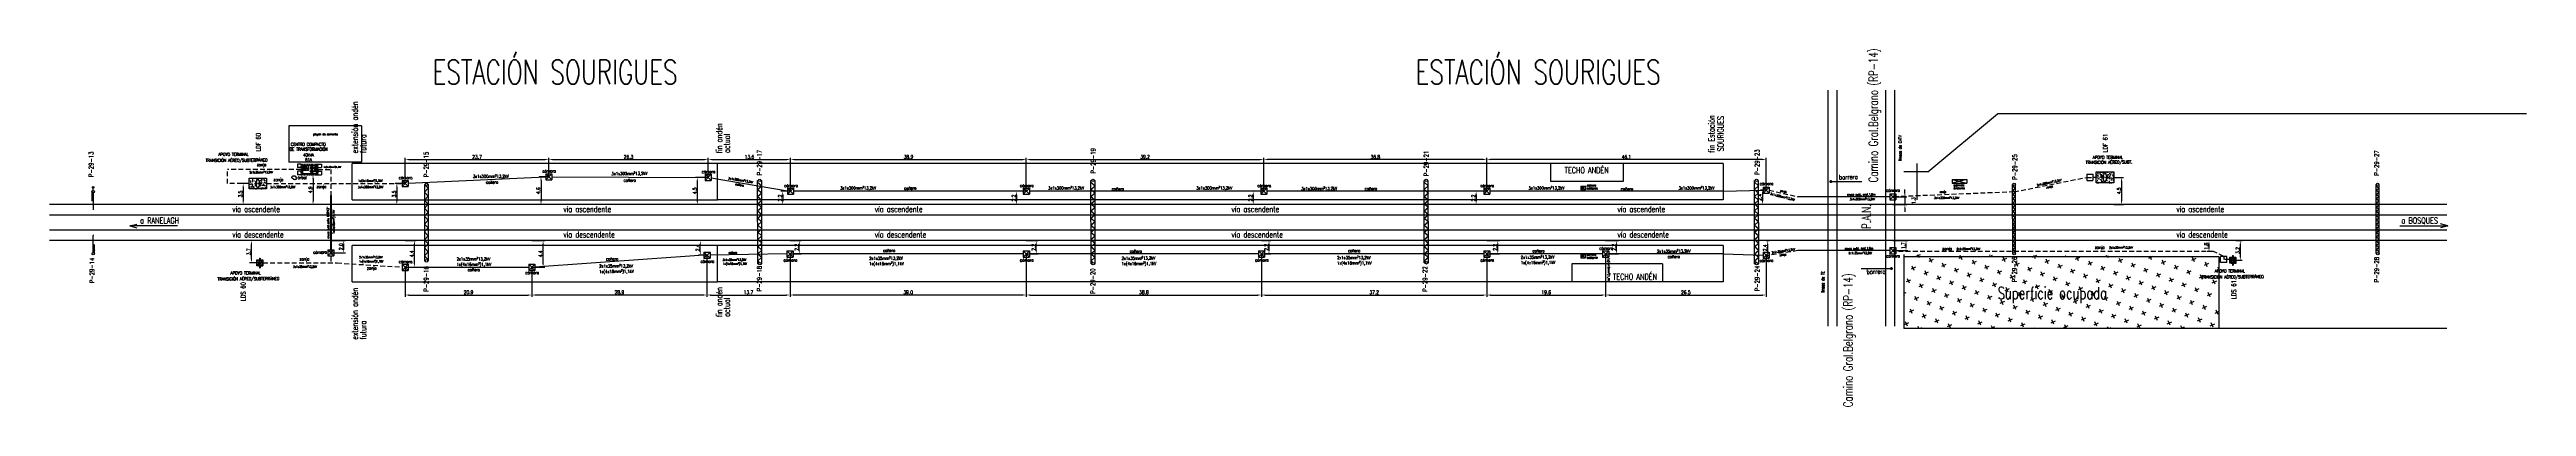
# Model space of a CAD drawing. Header units: millimetres. Extents: x 1945 to 2353, y 1528 to 1587.
import ezdxf

# ---------------------------------------------------------------- set-up
doc = ezdxf.new("R2010")
doc.units = ezdxf.units.MM
doc.linetypes.add('HIDDEN2', pattern=[4.7625, 3.175, -1.5875])
for name, color, linetype in [('LINEA02', 8, 'Continuous'), ('postes catenaria', 4, 'Continuous'), ('Textos catenaria', 7, 'Continuous')]:
    doc.layers.add(name, color=color, linetype=linetype)
doc.styles.add('SIMPLEX', font='simplex.shx', dxfattribs={"width": 0.75})
doc.linetypes.add('FENCELINE1', pattern='A,6.35,-2.54,[133,ltypeshp.shx,S=2.54,R=0,X=-2.54,Y=0],-2.54,25.4', length=36.83)
doc.dimstyles.new('COTA-100', dxfattribs={"dimscale": 3, "dimtxt": 0.2, "dimasz": 0.2, "dimexe": 0.1, "dimexo": 0, "dimgap": 0.05, "dimtad": 1, "dimdec": 1, "dimzin": 0, "dimdsep": 46, "dimtxsty": 'SIMPLEX', "dimcen": 0.1, "dimclrd": 256, "dimclre": 256, "dimclrt": 256, "dimazin": 0, "dimtm": 1e-09, "dimtfac": 0.714286, "dimtdec": 1, "dimtmove": 2, "dimatfit": 2, "dimfxl": 0, "dimtolj": 1, "dimtzin": 0, "dimarcsym": 0})
pattern_1 = [(50, (-2624.04677, -773.78864), (0.45546167, -0.039847714), [0.047625, -0.523875]), (355, (-2624.04677, -773.78864), (-0.088107065, 0.47764161), [0.0381, -0.4191]), (100.451, (-2624.0088, -773.79196), (0.367356254, 0.43779172), [0.040475, -0.445225]), (46.1842, (-2624.04677, -773.66164), (0.6776976, -0.10510582), [0.0714375, -0.7858125]), (96.6356, (-2623.9903, -773.6704), (0.59351059, 0.61856389), [0.0607125, -0.6678375]), (351.184, (-2624.0468, -773.66164), (0.59351151, 0.6185628), [0.05715, -0.62865]), (21, (-2623.98327, -773.6934), (0.3790372, -0.255663796), [0.047625, -0.523875]), (326, (-2623.98327, -773.6934), (0.15450507, 0.460469915), [0.0381, -0.4191]), (71.4514, (-2623.9517, -773.7147), (0.53354123, 0.204807144), [0.040475, -0.445225]), (37.5, (-2624.04677, -773.78864), (0.007721508, 0.211387597), [0, -0.41402, 0, -0.42545, 0, -0.4206875]), (7.5, (-2624.04677, -773.78864), (0.167049156, 0.250451437), [0, -0.24257, 0, -0.404495, 0, -0.1603375]), (327.5, (-2624.18837, -773.78864), (0.338976488, -0.01432186), [0, -0.15875, 0, -0.4953, 0, -0.657225]), (317.5, (-2624.25187, -773.78864), (0.370322953, 0.063566228), [0, -0.206375, 0, -0.32893, 0, -0.466725])]

# ---------------------------------------------------------------- blocks, each defined once
blk = doc.blocks.new('Tipo Const básico gral')
at = {"layer": 'postes catenaria'}
for p, q in [((-0.21, 0), (-0.21, -1.5)), ((-0.07, -0.26), (0.07, -0.26)), ((-0.07, -0.31), (0.07, -0.31)), ((-0.07, -0.36), (0.07, -0.36)), ((-0.07, -0.41), (0.07, -0.41)), ((-0.07, -0.46), (0.07, -0.46)), ((-0.07, -0.51), (0.07, -0.51)), ((-0.07, -0.56), (0.07, -0.56)), ((-0.07, -0.61), (0.07, -0.61)), ((-0.07, -0.66), (0.07, -0.66)), ((-0.07, -0.71), (0.07, -0.71)), ((-0.07, -0.76), (0.07, -0.76)), ((-0.07, -0.81), (0.07, -0.81)), ((-0.07, -0.86), (0.07, -0.86)), ((-0.07, -0.91), (0.07, -0.91)), ((-0.07, -0.96), (0.07, -0.96)), ((-0.07, -1.01), (0.07, -1.01)), ((0, -0.26), (0, -3))]:
    blk.add_line(p, q, dxfattribs=at)
blk.add_circle((0, 0), 0.21, dxfattribs=at)
for centre, start, end in [((-0.21, -0.58), 217.0281, 37.0281), ((-0.21, -0.58), 37.0281, 217.0281), ((-0.21, -1.5), 37.0281, 217.0281), ((-0.21, -1.5), 217.0281, 37.0281), ((0, -3), 217.0281, 37.0281), ((0, -3), 37.0281, 217.0281)]:
    blk.add_arc(centre, 0.025, start, end, dxfattribs=at)
blk = doc.blocks.new('centro compacto de transformación')
at = {"color": 11}
for p, q in [((0, 0.09), (-0.07, 0.09)), ((-0.07, 0.09), (-0.07, -1.42)), ((0, 0.09), (0, -1.42)), ((0, 0.06), (2.35, 0.06)), ((0, 0), (2.35, 0)), ((2.35, 0.09), (2.35, -1.42)), ((2.35, 0.09), (2.42, 0.09)), ((2.42, 0.09), (2.42, -1.42)), ((-0.07, -1.42), (0, -1.42)), ((0, -1.33), (2.35, -1.33)), ((0, -1.4), (2.35, -1.4)), ((0.05, -0.4), (0.05, -0.02)), ((0.05, -0.02), (0.99, -0.02)), ((0.05, -0.4), (0.99, -0.4)), ((0.05, -0.4), (0.05, -0.77)), ((0.05, -0.77), (0.99, -0.77)), ((0.99, -0.4), (0.99, -0.02)), ((0.99, -0.4), (0.99, -0.77)), ((1.29, -0.32), (1.44, -0.32)), ((1.29, -0.32), (1.29, -0.44)), ((1.29, -0.32), (1.44, -0.32)), ((1.29, -0.43), (1.47, -0.43)), ((1.29, -0.44), (1.47, -0.44)), ((1.29, -0.89), (1.47, -0.89)), ((1.29, -1.02), (1.29, -0.89)), ((1.29, -0.9), (1.47, -0.9)), ((1.29, -1.01), (1.44, -1.01)), ((1.29, -1.02), (1.44, -1.02)), ((1.47, -1.26), (1.47, -0.07)), ((1.47, -0.07), (1.53, -0.07)), ((1.47, -1.26), (1.53, -1.26)), ((1.53, -1.26), (1.53, -0.07)), ((1.53, -0.25), (1.65, -0.25)), ((1.53, -1.08), (1.65, -1.08)), ((1.65, -1.26), (1.65, -0.07)), ((1.71, -0.07), (1.65, -0.07)), ((1.71, -1.26), (1.65, -1.26)), ((1.71, -1.26), (1.71, -0.07)), ((1.71, -0.43), (1.89, -0.43)), ((1.71, -0.44), (1.89, -0.44)), ((1.71, -0.89), (1.89, -0.89)), ((1.71, -0.9), (1.89, -0.9)), ((1.74, -0.32), (1.89, -0.32)), ((1.74, -0.32), (1.89, -0.32)), ((1.74, -1.01), (1.89, -1.01)), ((1.74, -1.02), (1.89, -1.02)), ((1.89, -0.32), (1.89, -0.44)), ((1.89, -1.02), (1.89, -0.89)), ((2.03, -0.29), (2.03, -1.04)), ((2.3, -0.29), (2.03, -0.29)), ((2.3, -1.04), (2.03, -1.04)), ((2.3, -0.29), (2.3, -1.04)), ((2.35, -1.42), (2.42, -1.42))]:
    blk.add_line(p, q, dxfattribs=at)
at = {"color": 5}
for points in [[(0.55, -0.29), (0.55, -0.14), (0.25, -0.14), (0.25, -0.29)], [(0.55, -0.67), (0.55, -0.52), (0.25, -0.52), (0.25, -0.67)], [(2.25, -0.44), (2.1, -0.44), (2.1, -0.89), (2.25, -0.89)]]:
    blk.add_lwpolyline(points, close=True, dxfattribs=at)
at = {"color": 11}
for centre, start, end in [((1.59, -0.32), 141.5668, 218.4332), ((1.59, -0.67), 141.5668, 218.4332), ((1.59, -1.02), 141.5668, 218.4332), ((1.59, -0.32), 65.3757, 114.6243), ((1.59, -1.02), 245.3757, 294.6243), ((1.59, -0.32), 321.5668, 38.4332), ((1.59, -0.67), 321.5668, 38.4332), ((1.59, -1.02), 321.5668, 38.4332)]:
    blk.add_arc(centre, 0.15, start, end, dxfattribs=at)
at = {"layer": 'Textos catenaria', "color": 11, "style": 'SIMPLEX', "width": 0.7}
for s, p in [('celda QM', (0.19, -0.27)), ('celda GAM2', (0.21, -0.61))]:
    blk.add_text(s, height=0.1, dxfattribs=at).set_placement(p)
for s, p in [('TRAFO SECO', (1.64, -1)), ('TAB-BT', (2.22, -0.86))]:
    blk.add_text(s, height=0.1, rotation=90, dxfattribs=at).set_placement(p)
blk = doc.blocks.new('centro compacto de transformación con fosa')
at = {"color": 3}
for p, q in [((0, 0), (0, -0.6)), ((0.6, 0), (0, 0)), ((3.4, 0), (4, 0)), ((4, 0), (4, -0.6)), ((0.6, -0.6), (0, -0.6)), ((0, -1.2), (0, -1.8)), ((0.6, -1.2), (0, -1.2)), ((0.6, -1.8), (0, -1.8)), ((3.4, -0.6), (4, -0.6)), ((3.4, -1.2), (4, -1.2)), ((3.4, -1.8), (4, -1.8)), ((4, -1.2), (4, -1.8))]:
    blk.add_line(p, q, dxfattribs=at)
at = {"color": 3, "linetype": 'HIDDEN2', "ltscale": 0.05}
for p, q in [((0.6, 0), (3.4, 0)), ((0.6, 0), (0.6, -1.8)), ((3.4, 0), (3.4, -1.8)), ((0.6, -1.8), (3.4, -1.8))]:
    blk.add_line(p, q, dxfattribs=at)
blk.add_blockref('centro compacto de transformación', (0.825, -0.235))
blk = doc.blocks.new('estructura terminal o retención para LDS')
h = blk.add_hatch()
h.set_pattern_fill('AR-CONC', color=8, scale=0.0025, style=0)
h.set_pattern_definition(pattern_1)
h.paths.add_polyline_path([(-0.5, -0.5), (-0.09, -0.5), (-0.14, -0.11, -0.352658), (-0.14, 0.11), (-0.09, 0.5), (-0.5, 0.5)])
h = blk.add_hatch()
h.set_pattern_fill('AR-CONC', color=8, scale=0.0025, style=0)
h.set_pattern_definition(pattern_1)
h.paths.add_polyline_path([(0.14, -0.11), (0.09, -0.5), (0.5, -0.5), (0.5, 0.5), (0.09, 0.5), (0.14, 0.11, -0.352658)])
at = {"color": 6}
for p, q in [((-0.05, 0.8), (-0.14, 0.11)), ((-0.05, 0.8), (0.05, 0.8)), ((0.05, 0.8), (0.14, 0.11)), ((-0.14, -0.11), (-0.05, -0.8)), ((-0.05, -0.8), (0.05, -0.8)), ((0.14, -0.11), (0.05, -0.8))]:
    blk.add_line(p, q, dxfattribs=at)
for points in [[(-0.09, -0.5), (-0.5, -0.5), (-0.5, 0.5), (-0.09, 0.5)], [(0.09, 0.5), (0.5, 0.5), (0.5, -0.5), (0.09, -0.5)]]:
    blk.add_lwpolyline(points)
blk.add_circle((0, 0), 0.13, dxfattribs=at)
for start, end in [(141.1488, 218.8512), (321.1488, 38.8512)]:
    blk.add_arc((0, 0), 0.18, start, end, dxfattribs=at)
blk = doc.blocks.new('estructura tipo A con base')
h = blk.add_hatch()
h.set_pattern_fill('AR-CONC', color=8, scale=0.005, style=0)
h.set_pattern_definition([(50, (-2627.5983, -783.80706), (0.91092334, -0.07969543), [0.09525, -1.04775]), (355, (-2627.5983, -783.8071), (-0.17621413, 0.9552832), [0.0762, -0.8382]), (100.451, (-2627.5224, -783.8137), (0.7347125, 0.87558344), [0.08095, -0.89045]), (46.1842, (-2627.5983, -783.5531), (1.3553952, -0.21021164), [0.142875, -1.571625]), (96.6356, (-2627.4854, -783.5706), (1.1870212, 1.2371278), [0.121425, -1.335675]), (351.184, (-2627.5983, -783.553), (1.187023, 1.2371256), [0.1143, -1.2573]), (21, (-2627.4713, -783.61656), (0.7580744, -0.5113276), [0.09525, -1.04775]), (326, (-2627.4713, -783.6166), (0.30901014, 0.92093983), [0.0762, -0.8382]), (71.4514, (-2627.4081, -783.6592), (1.06708245, 0.4096143), [0.08095, -0.89045]), (37.5, (-2627.5983, -783.80706), (0.015443016, 0.422775194), [0, -0.82804, 0, -0.8509, 0, -0.841375]), (7.5, (-2627.5983, -783.80706), (0.33409831, 0.500902874), [0, -0.48514, 0, -0.80899, 0, -0.320675]), (327.5, (-2627.88152, -783.80706), (0.677952976, -0.02864372), [0, -0.3175, 0, -0.9906, 0, -1.31445]), (317.5, (-2628.0085, -783.80706), (0.74064591, 0.12713246), [0, -0.41275, 0, -0.65786, 0, -0.93345])])
h.paths.add_polyline_path([(-1.45, -0.9), (1.45, -0.9), (1.45, 0.9), (-1.45, 0.9)])
h.paths.add_polyline_path([(-0.28, 0.18), (-0.28, 0.25), (-0.05, 0.8), (0.05, 0.8), (0.28, 0.28), (0.28, 0.18, -1), (0.28, -0.18), (0.28, -0.28), (0.05, -0.8), (-0.05, -0.8), (-0.28, -0.28), (-0.28, -0.18, -1)], flags=16)
h.paths.add_polyline_path([(-0.15, 0, -1), (-0.41, 0, -1)], flags=0)
h.paths.add_polyline_path([(0, 0, -1), (0, 0, -1)], flags=0)
h.paths.add_polyline_path([(0.41, 0, -1), (0.15, 0, -1)], flags=0)
blk.add_lwpolyline([(1.45, -0.9), (-1.45, -0.9), (-1.45, 0.9), (1.45, 0.9)], close=True)
at = {"color": 6}
blk.add_lwpolyline([(-0.28, -0.28), (-0.05, -0.8), (0.05, -0.8), (0.28, -0.28), (0.28, -0.18, 1), (0.28, 0.18), (0.28, 0.28), (0.05, 0.8), (-0.05, 0.8), (-0.28, 0.25), (-0.28, 0.18, 1), (-0.28, -0.18)], format="xyb", close=True, dxfattribs=at)
for centre, radius in [((-0.28, 0), 0.13), ((0, 0), 0.0021), ((0.28, 0), 0.13)]:
    blk.add_circle(centre, radius, dxfattribs=at)
blk = doc.blocks.new('cámara LDF-LDS')
at = {"color": 6}
for p, q in [((-0.5, 0.5), (0.5, 0.5)), ((-0.5, 0.5), (-0.5, -0.5)), ((-0.5, 0.5), (0.5, -0.5)), ((0.5, 0.5), (-0.5, -0.5)), ((0.5, 0.5), (0.5, -0.5)), ((-0.5, -0.5), (0.5, -0.5))]:
    blk.add_line(p, q, dxfattribs=at)
blk = doc.blocks.new('*D16')
at = {"lineweight": -2, "transparency": 16777216}
for p, q in [((1977.47, 1564.8), (1976.2, 1564.8)), ((1976.5, 1564.2), (1976.5, 1561.92)), ((1977.47, 1561.32), (1976.2, 1561.32))]:
    blk.add_line(p, q, dxfattribs=at)
at = {"transparency": 16777216}
for points in [[(1976.4, 1564.2), (1976.6, 1564.2), (1976.5, 1564.8)], [(1976.4, 1561.92), (1976.6, 1561.92), (1976.5, 1561.32)]]:
    blk.add_solid(points, dxfattribs=at)
at = {"layer": 'Defpoints', "color": 0, "transparency": 16777216}
for p in [(1977.47, 1564.8), (1976.5, 1561.32), (1977.47, 1561.32)]:
    blk.add_point(p, dxfattribs=at)
at = {"transparency": 16777216, "insert": (1976.05, 1563.06), "char_height": 0.6, "attachment_point": 5, "rotation": 90, "style": 'SIMPLEX'}
blk.add_mtext('\\A1;3.5', dxfattribs=at)
blk = doc.blocks.new('*D17')
at = {"lineweight": -2, "transparency": 16777216}
for p, q in [((1988.03, 1566.22), (1987.73, 1566.22)), ((1988.03, 1565.62), (1988.03, 1561.92)), ((1988.03, 1561.32), (1987.73, 1561.32))]:
    blk.add_line(p, q, dxfattribs=at)
at = {"transparency": 16777216}
for points in [[(1987.93, 1565.62), (1988.13, 1565.62), (1988.03, 1566.22)], [(1987.93, 1561.92), (1988.13, 1561.92), (1988.03, 1561.32)]]:
    blk.add_solid(points, dxfattribs=at)
at = {"layer": 'Defpoints', "color": 0, "transparency": 16777216}
for p in [(1988.03, 1566.22), (1988.03, 1561.32), (1988.03, 1561.32)]:
    blk.add_point(p, dxfattribs=at)
at = {"transparency": 16777216, "insert": (1987.58, 1563.77), "char_height": 0.6, "attachment_point": 5, "rotation": 90, "style": 'SIMPLEX'}
blk.add_mtext('\\A1;4.9', dxfattribs=at)
blk = doc.blocks.new('*D18')
at = {"lineweight": -2, "transparency": 16777216}
for p, q in [((2003.24, 1564.82), (2001.56, 1564.82)), ((2001.86, 1564.22), (2001.86, 1561.92)), ((2003.24, 1561.32), (2001.56, 1561.32))]:
    blk.add_line(p, q, dxfattribs=at)
at = {"transparency": 16777216}
for points in [[(2001.76, 1564.22), (2001.96, 1564.22), (2001.86, 1564.82)], [(2001.76, 1561.92), (2001.96, 1561.92), (2001.86, 1561.32)]]:
    blk.add_solid(points, dxfattribs=at)
at = {"layer": 'Defpoints', "color": 0, "transparency": 16777216}
for p in [(2003.24, 1564.82), (2001.86, 1561.32), (2003.24, 1561.32)]:
    blk.add_point(p, dxfattribs=at)
at = {"transparency": 16777216, "insert": (2001.41, 1563.07), "char_height": 0.6, "attachment_point": 5, "rotation": 90, "style": 'SIMPLEX'}
blk.add_mtext('\\A1;3.5', dxfattribs=at)
blk = doc.blocks.new('*D19')
at = {"lineweight": -2, "transparency": 16777216}
for p, q in [((2026.94, 1565.92), (2025.35, 1565.92)), ((2025.65, 1565.32), (2025.65, 1561.92)), ((2026.94, 1561.32), (2025.35, 1561.32))]:
    blk.add_line(p, q, dxfattribs=at)
at = {"transparency": 16777216}
for points in [[(2025.55, 1565.32), (2025.75, 1565.32), (2025.65, 1565.92)], [(2025.55, 1561.92), (2025.75, 1561.92), (2025.65, 1561.32)]]:
    blk.add_solid(points, dxfattribs=at)
at = {"layer": 'Defpoints', "color": 0, "transparency": 16777216}
for p in [(2026.94, 1565.92), (2025.65, 1561.32), (2026.94, 1561.32)]:
    blk.add_point(p, dxfattribs=at)
at = {"transparency": 16777216, "insert": (2025.2, 1563.62), "char_height": 0.6, "attachment_point": 5, "rotation": 90, "style": 'SIMPLEX'}
blk.add_mtext('\\A1;4.6', dxfattribs=at)
blk = doc.blocks.new('*D20')
at = {"lineweight": -2, "transparency": 16777216}
for p, q in [((2053.24, 1565.82), (2051.14, 1565.82)), ((2051.44, 1565.22), (2051.44, 1561.92)), ((2053.24, 1561.32), (2051.14, 1561.32))]:
    blk.add_line(p, q, dxfattribs=at)
at = {"transparency": 16777216}
for points in [[(2051.34, 1565.22), (2051.54, 1565.22), (2051.44, 1565.82)], [(2051.34, 1561.92), (2051.54, 1561.92), (2051.44, 1561.32)]]:
    blk.add_solid(points, dxfattribs=at)
at = {"layer": 'Defpoints', "color": 0, "transparency": 16777216}
for p in [(2053.24, 1565.82), (2051.44, 1561.32), (2053.24, 1561.32)]:
    blk.add_point(p, dxfattribs=at)
at = {"transparency": 16777216, "insert": (2050.99, 1563.57), "char_height": 0.6, "attachment_point": 5, "rotation": 90, "style": 'SIMPLEX'}
blk.add_mtext('\\A1;4.5', dxfattribs=at)
blk = doc.blocks.new('*D21')
at = {"lineweight": -2, "transparency": 16777216}
for p, q in [((2066.84, 1563.52), (2065.24, 1563.52)), ((2065.54, 1562.92), (2065.54, 1561.92)), ((2066.84, 1561.32), (2065.24, 1561.32))]:
    blk.add_line(p, q, dxfattribs=at)
at = {"transparency": 16777216}
for points in [[(2065.44, 1562.92), (2065.64, 1562.92), (2065.54, 1563.52)], [(2065.44, 1561.92), (2065.64, 1561.92), (2065.54, 1561.32)]]:
    blk.add_solid(points, dxfattribs=at)
at = {"layer": 'Defpoints', "color": 0, "transparency": 16777216}
for p in [(2066.84, 1563.52), (2065.54, 1561.32), (2066.84, 1561.32)]:
    blk.add_point(p, dxfattribs=at)
at = {"transparency": 16777216, "insert": (2065.09, 1562.42), "char_height": 0.6, "attachment_point": 5, "rotation": 90, "style": 'SIMPLEX'}
blk.add_mtext('\\A1;2.2', dxfattribs=at)
blk = doc.blocks.new('*D22')
at = {"lineweight": -2, "transparency": 16777216}
for p, q in [((2105.74, 1563.52), (2103.8, 1563.52)), ((2104.1, 1562.92), (2104.1, 1561.92)), ((2105.74, 1561.32), (2103.8, 1561.32))]:
    blk.add_line(p, q, dxfattribs=at)
at = {"transparency": 16777216}
for points in [[(2104, 1562.92), (2104.2, 1562.92), (2104.1, 1563.52)], [(2104, 1561.92), (2104.2, 1561.92), (2104.1, 1561.32)]]:
    blk.add_solid(points, dxfattribs=at)
at = {"layer": 'Defpoints', "color": 0, "transparency": 16777216}
for p in [(2105.74, 1563.52), (2104.1, 1561.32), (2105.74, 1561.32)]:
    blk.add_point(p, dxfattribs=at)
at = {"transparency": 16777216, "insert": (2103.65, 1562.42), "char_height": 0.6, "attachment_point": 5, "rotation": 90, "style": 'SIMPLEX'}
blk.add_mtext('\\A1;2.2', dxfattribs=at)
blk = doc.blocks.new('*D23')
at = {"lineweight": -2, "transparency": 16777216}
for p, q in [((2144.94, 1563.52), (2142.88, 1563.52)), ((2143.18, 1562.92), (2143.18, 1561.92)), ((2144.94, 1561.32), (2142.88, 1561.32))]:
    blk.add_line(p, q, dxfattribs=at)
at = {"transparency": 16777216}
for points in [[(2143.08, 1562.92), (2143.28, 1562.92), (2143.18, 1563.52)], [(2143.08, 1561.92), (2143.28, 1561.92), (2143.18, 1561.32)]]:
    blk.add_solid(points, dxfattribs=at)
at = {"layer": 'Defpoints', "color": 0, "transparency": 16777216}
for p in [(2144.94, 1563.52), (2143.18, 1561.32), (2144.94, 1561.32)]:
    blk.add_point(p, dxfattribs=at)
at = {"transparency": 16777216, "insert": (2142.73, 1562.42), "char_height": 0.6, "attachment_point": 5, "rotation": 90, "style": 'SIMPLEX'}
blk.add_mtext('\\A1;2.2', dxfattribs=at)
blk = doc.blocks.new('*D24')
at = {"lineweight": -2, "transparency": 16777216}
for p, q in [((2181.74, 1563.52), (2179.67, 1563.52)), ((2179.97, 1562.92), (2179.97, 1561.92)), ((2181.74, 1561.32), (2179.67, 1561.32))]:
    blk.add_line(p, q, dxfattribs=at)
at = {"transparency": 16777216}
for points in [[(2179.87, 1562.92), (2180.07, 1562.92), (2179.97, 1563.52)], [(2179.87, 1561.92), (2180.07, 1561.92), (2179.97, 1561.32)]]:
    blk.add_solid(points, dxfattribs=at)
at = {"layer": 'Defpoints', "color": 0, "transparency": 16777216}
for p in [(2181.74, 1563.52), (2179.97, 1561.32), (2181.74, 1561.32)]:
    blk.add_point(p, dxfattribs=at)
at = {"transparency": 16777216, "insert": (2179.52, 1562.42), "char_height": 0.6, "attachment_point": 5, "rotation": 90, "style": 'SIMPLEX'}
blk.add_mtext('\\A1;2.2', dxfattribs=at)
blk = doc.blocks.new('*D25')
at = {"lineweight": -2, "transparency": 16777216}
for p, q in [((2227.81, 1563.72), (2226.92, 1563.72)), ((2227.22, 1563.12), (2227.22, 1561.92)), ((2227.81, 1561.32), (2226.92, 1561.32))]:
    blk.add_line(p, q, dxfattribs=at)
at = {"transparency": 16777216}
for points in [[(2227.12, 1563.12), (2227.32, 1563.12), (2227.22, 1563.72)], [(2227.12, 1561.92), (2227.32, 1561.92), (2227.22, 1561.32)]]:
    blk.add_solid(points, dxfattribs=at)
at = {"layer": 'Defpoints', "color": 0, "transparency": 16777216}
for p in [(2227.81, 1563.72), (2227.22, 1561.32), (2227.81, 1561.32)]:
    blk.add_point(p, dxfattribs=at)
at = {"transparency": 16777216, "insert": (2226.77, 1562.52), "char_height": 0.6, "attachment_point": 5, "rotation": 90, "style": 'SIMPLEX'}
blk.add_mtext('\\A1;2.4', dxfattribs=at)
blk = doc.blocks.new('*D26')
at = {"lineweight": -2, "transparency": 16777216}
for p, q in [((2248.72, 1562.62), (2251.02, 1562.62)), ((2250.72, 1563.22), (2250.72, 1563.82)), ((2250.72, 1562.62), (2250.72, 1561.32)), ((2248.72, 1561.32), (2251.02, 1561.32)), ((2250.72, 1560.72), (2250.72, 1560.12))]:
    blk.add_line(p, q, dxfattribs=at)
at = {"transparency": 16777216}
for points in [[(2250.62, 1563.22), (2250.82, 1563.22), (2250.72, 1562.62)], [(2250.62, 1560.72), (2250.82, 1560.72), (2250.72, 1561.32)]]:
    blk.add_solid(points, dxfattribs=at)
at = {"layer": 'Defpoints', "color": 0, "transparency": 16777216}
for p in [(2248.72, 1562.62), (2248.72, 1561.32), (2250.72, 1561.32)]:
    blk.add_point(p, dxfattribs=at)
at = {"transparency": 16777216, "insert": (2252.15, 1561.97), "char_height": 0.6, "attachment_point": 5, "rotation": 90, "style": 'SIMPLEX'}
blk.add_mtext('\\A1;1.3', dxfattribs=at)
blk = doc.blocks.new('*D27')
at = {"lineweight": -2, "transparency": 16777216}
for p, q in [((2285.19, 1565.82), (2286.78, 1565.82)), ((2286.48, 1565.22), (2286.48, 1561.92)), ((2285.19, 1561.32), (2286.78, 1561.32))]:
    blk.add_line(p, q, dxfattribs=at)
at = {"transparency": 16777216}
for points in [[(2286.38, 1565.22), (2286.58, 1565.22), (2286.48, 1565.82)], [(2286.38, 1561.92), (2286.58, 1561.92), (2286.48, 1561.32)]]:
    blk.add_solid(points, dxfattribs=at)
at = {"layer": 'Defpoints', "color": 0, "transparency": 16777216}
for p in [(2285.19, 1565.82), (2285.19, 1561.32), (2286.48, 1561.32)]:
    blk.add_point(p, dxfattribs=at)
at = {"transparency": 16777216, "insert": (2286.03, 1563.57), "char_height": 0.6, "attachment_point": 5, "rotation": 90, "style": 'SIMPLEX'}
blk.add_mtext('\\A1;4.5', dxfattribs=at)
blk = doc.blocks.new('*D28')
at = {"lineweight": -2, "transparency": 16777216}
for p, q in [((2305.33, 1555.38), (2306.38, 1555.38)), ((2306.08, 1552.74), (2306.08, 1554.78)), ((2305.33, 1552.14), (2306.38, 1552.14))]:
    blk.add_line(p, q, dxfattribs=at)
at = {"transparency": 16777216}
for points in [[(2305.98, 1554.78), (2306.18, 1554.78), (2306.08, 1555.38)], [(2305.98, 1552.74), (2306.18, 1552.74), (2306.08, 1552.14)]]:
    blk.add_solid(points, dxfattribs=at)
at = {"layer": 'Defpoints', "color": 0, "transparency": 16777216}
for p in [(2305.33, 1555.38), (2306.08, 1555.38), (2305.33, 1552.14)]:
    blk.add_point(p, dxfattribs=at)
at = {"transparency": 16777216, "insert": (2305.63, 1553.76), "char_height": 0.6, "attachment_point": 5, "rotation": 90, "style": 'SIMPLEX'}
blk.add_mtext('\\A1;3.2', dxfattribs=at)
blk = doc.blocks.new('*D29')
at = {"lineweight": -2, "transparency": 16777216}
for p, q in [((2301.65, 1555.38), (2300.61, 1555.38)), ((2301.65, 1553.58), (2300.61, 1553.58)), ((2300.91, 1554.18), (2300.91, 1554.78))]:
    blk.add_line(p, q, dxfattribs=at)
at = {"transparency": 16777216}
for points in [[(2300.81, 1554.78), (2301.01, 1554.78), (2300.91, 1555.38)], [(2300.81, 1554.18), (2301.01, 1554.18), (2300.91, 1553.58)]]:
    blk.add_solid(points, dxfattribs=at)
at = {"layer": 'Defpoints', "color": 0, "transparency": 16777216}
for p in [(2300.91, 1555.38), (2301.65, 1555.38), (2301.65, 1553.58)]:
    blk.add_point(p, dxfattribs=at)
at = {"transparency": 16777216, "insert": (2300.46, 1554.48), "char_height": 0.6, "attachment_point": 5, "rotation": 90, "style": 'SIMPLEX'}
blk.add_mtext('\\A1;1.8', dxfattribs=at)
blk = doc.blocks.new('*D30')
at = {"lineweight": -2, "transparency": 16777216}
for p, q in [((2248.72, 1555.38), (2251.21, 1555.38)), ((2248.72, 1553.73), (2251.21, 1553.73)), ((2250.91, 1554.33), (2250.91, 1554.78))]:
    blk.add_line(p, q, dxfattribs=at)
at = {"transparency": 16777216}
for points in [[(2250.81, 1554.78), (2251.01, 1554.78), (2250.91, 1555.38)], [(2250.81, 1554.33), (2251.01, 1554.33), (2250.91, 1553.73)]]:
    blk.add_solid(points, dxfattribs=at)
at = {"layer": 'Defpoints', "color": 0, "transparency": 16777216}
for p in [(2248.72, 1555.38), (2248.72, 1553.73), (2250.91, 1555.38)]:
    blk.add_point(p, dxfattribs=at)
at = {"transparency": 16777216, "insert": (2250.46, 1554.55), "char_height": 0.6, "attachment_point": 5, "rotation": 90, "style": 'SIMPLEX'}
blk.add_mtext('\\A1;1.7', dxfattribs=at)
blk = doc.blocks.new('*D31')
at = {"lineweight": -2, "transparency": 16777216}
for p, q in [((2227.81, 1555.38), (2228.38, 1555.38)), ((2228.08, 1553.58), (2228.08, 1554.78)), ((2227.81, 1552.98), (2228.38, 1552.98))]:
    blk.add_line(p, q, dxfattribs=at)
at = {"transparency": 16777216}
for points in [[(2227.98, 1554.78), (2228.18, 1554.78), (2228.08, 1555.38)], [(2227.98, 1553.58), (2228.18, 1553.58), (2228.08, 1552.98)]]:
    blk.add_solid(points, dxfattribs=at)
at = {"layer": 'Defpoints', "color": 0, "transparency": 16777216}
for p in [(2227.81, 1555.38), (2228.08, 1555.38), (2227.81, 1552.98)]:
    blk.add_point(p, dxfattribs=at)
at = {"transparency": 16777216, "insert": (2227.63, 1554.18), "char_height": 0.6, "attachment_point": 5, "rotation": 90, "style": 'SIMPLEX'}
blk.add_mtext('\\A1;2.4', dxfattribs=at)
blk = doc.blocks.new('*D32')
at = {"lineweight": -2, "transparency": 16777216}
for p, q in [((2201.34, 1555.38), (2203.45, 1555.38)), ((2203.15, 1553.78), (2203.15, 1554.78)), ((2201.34, 1553.18), (2203.45, 1553.18))]:
    blk.add_line(p, q, dxfattribs=at)
at = {"transparency": 16777216}
for points in [[(2203.05, 1554.78), (2203.25, 1554.78), (2203.15, 1555.38)], [(2203.05, 1553.78), (2203.25, 1553.78), (2203.15, 1553.18)]]:
    blk.add_solid(points, dxfattribs=at)
at = {"layer": 'Defpoints', "color": 0, "transparency": 16777216}
for p in [(2201.34, 1555.38), (2203.15, 1555.38), (2201.34, 1553.18)]:
    blk.add_point(p, dxfattribs=at)
at = {"transparency": 16777216, "insert": (2202.7, 1554.28), "char_height": 0.6, "attachment_point": 5, "rotation": 90, "style": 'SIMPLEX'}
blk.add_mtext('\\A1;2.2', dxfattribs=at)
blk = doc.blocks.new('*D33')
at = {"lineweight": -2, "transparency": 16777216}
for p, q in [((2181.74, 1555.38), (2183.84, 1555.38)), ((2183.54, 1553.78), (2183.54, 1554.78)), ((2181.74, 1553.18), (2183.84, 1553.18))]:
    blk.add_line(p, q, dxfattribs=at)
at = {"transparency": 16777216}
for points in [[(2183.44, 1554.78), (2183.64, 1554.78), (2183.54, 1555.38)], [(2183.44, 1553.78), (2183.64, 1553.78), (2183.54, 1553.18)]]:
    blk.add_solid(points, dxfattribs=at)
at = {"layer": 'Defpoints', "color": 0, "transparency": 16777216}
for p in [(2181.74, 1555.38), (2183.54, 1555.38), (2181.74, 1553.18)]:
    blk.add_point(p, dxfattribs=at)
at = {"transparency": 16777216, "insert": (2183.09, 1554.28), "char_height": 0.6, "attachment_point": 5, "rotation": 90, "style": 'SIMPLEX'}
blk.add_mtext('\\A1;2.2', dxfattribs=at)
blk = doc.blocks.new('*D34')
at = {"lineweight": -2, "transparency": 16777216}
for p, q in [((2144.54, 1555.38), (2146.09, 1555.38)), ((2145.79, 1553.78), (2145.79, 1554.78)), ((2144.54, 1553.18), (2146.09, 1553.18))]:
    blk.add_line(p, q, dxfattribs=at)
at = {"transparency": 16777216}
for points in [[(2145.69, 1554.78), (2145.89, 1554.78), (2145.79, 1555.38)], [(2145.69, 1553.78), (2145.89, 1553.78), (2145.79, 1553.18)]]:
    blk.add_solid(points, dxfattribs=at)
at = {"layer": 'Defpoints', "color": 0, "transparency": 16777216}
for p in [(2144.54, 1555.38), (2145.79, 1555.38), (2144.54, 1553.18)]:
    blk.add_point(p, dxfattribs=at)
at = {"transparency": 16777216, "insert": (2145.34, 1554.28), "char_height": 0.6, "attachment_point": 5, "rotation": 90, "style": 'SIMPLEX'}
blk.add_mtext('\\A1;2.2', dxfattribs=at)
blk = doc.blocks.new('*D35')
at = {"lineweight": -2, "transparency": 16777216}
for p, q in [((2105.74, 1555.38), (2107.68, 1555.38)), ((2107.38, 1553.78), (2107.38, 1554.78)), ((2105.74, 1553.18), (2107.68, 1553.18))]:
    blk.add_line(p, q, dxfattribs=at)
at = {"transparency": 16777216}
for points in [[(2107.28, 1554.78), (2107.48, 1554.78), (2107.38, 1555.38)], [(2107.28, 1553.78), (2107.48, 1553.78), (2107.38, 1553.18)]]:
    blk.add_solid(points, dxfattribs=at)
at = {"layer": 'Defpoints', "color": 0, "transparency": 16777216}
for p in [(2105.74, 1555.38), (2107.38, 1555.38), (2105.74, 1553.18)]:
    blk.add_point(p, dxfattribs=at)
at = {"transparency": 16777216, "insert": (2106.93, 1554.28), "char_height": 0.6, "attachment_point": 5, "rotation": 90, "style": 'SIMPLEX'}
blk.add_mtext('\\A1;2.2', dxfattribs=at)
blk = doc.blocks.new('*D36')
at = {"lineweight": -2, "transparency": 16777216}
for p, q in [((2066.74, 1555.38), (2068.57, 1555.38)), ((2068.27, 1553.78), (2068.27, 1554.78)), ((2066.74, 1553.18), (2068.57, 1553.18))]:
    blk.add_line(p, q, dxfattribs=at)
at = {"transparency": 16777216}
for points in [[(2068.17, 1554.78), (2068.37, 1554.78), (2068.27, 1555.38)], [(2068.17, 1553.78), (2068.37, 1553.78), (2068.27, 1553.18)]]:
    blk.add_solid(points, dxfattribs=at)
at = {"layer": 'Defpoints', "color": 0, "transparency": 16777216}
for p in [(2066.74, 1555.38), (2068.27, 1555.38), (2066.74, 1553.18)]:
    blk.add_point(p, dxfattribs=at)
at = {"transparency": 16777216, "insert": (2067.82, 1554.28), "char_height": 0.6, "attachment_point": 5, "rotation": 90, "style": 'SIMPLEX'}
blk.add_mtext('\\A1;2.2', dxfattribs=at)
blk = doc.blocks.new('*D37')
at = {"lineweight": -2, "transparency": 16777216}
for p, q in [((2053.04, 1555.38), (2051.64, 1555.38)), ((2051.94, 1553.58), (2051.94, 1554.78)), ((2053.04, 1552.98), (2051.64, 1552.98))]:
    blk.add_line(p, q, dxfattribs=at)
at = {"transparency": 16777216}
for points in [[(2051.84, 1554.78), (2052.04, 1554.78), (2051.94, 1555.38)], [(2051.84, 1553.58), (2052.04, 1553.58), (2051.94, 1552.98)]]:
    blk.add_solid(points, dxfattribs=at)
at = {"layer": 'Defpoints', "color": 0, "transparency": 16777216}
for p in [(2051.94, 1555.38), (2053.04, 1555.38), (2053.04, 1552.98)]:
    blk.add_point(p, dxfattribs=at)
at = {"transparency": 16777216, "insert": (2051.49, 1554.18), "char_height": 0.6, "attachment_point": 5, "rotation": 90, "style": 'SIMPLEX'}
blk.add_mtext('\\A1;2.4', dxfattribs=at)
blk = doc.blocks.new('*D38')
at = {"lineweight": -2, "transparency": 16777216}
for p, q in [((2024.14, 1555.38), (2026.3, 1555.38)), ((2026, 1551.58), (2026, 1554.78)), ((2024.14, 1550.98), (2026.3, 1550.98))]:
    blk.add_line(p, q, dxfattribs=at)
at = {"transparency": 16777216}
for points in [[(2025.9, 1554.78), (2026.1, 1554.78), (2026, 1555.38)], [(2025.9, 1551.58), (2026.1, 1551.58), (2026, 1550.98)]]:
    blk.add_solid(points, dxfattribs=at)
at = {"layer": 'Defpoints', "color": 0, "transparency": 16777216}
for p in [(2024.14, 1555.38), (2026, 1555.38), (2024.14, 1550.98)]:
    blk.add_point(p, dxfattribs=at)
at = {"transparency": 16777216, "insert": (2025.55, 1553.18), "char_height": 0.6, "attachment_point": 5, "rotation": 90, "style": 'SIMPLEX'}
blk.add_mtext('\\A1;4.4', dxfattribs=at)
blk = doc.blocks.new('*D39')
at = {"lineweight": -2, "transparency": 16777216}
for p, q in [((2003.24, 1555.38), (2005.06, 1555.38)), ((2004.76, 1551.58), (2004.76, 1554.78)), ((2003.24, 1550.98), (2005.06, 1550.98))]:
    blk.add_line(p, q, dxfattribs=at)
at = {"transparency": 16777216}
for points in [[(2004.66, 1554.78), (2004.86, 1554.78), (2004.76, 1555.38)], [(2004.66, 1551.58), (2004.86, 1551.58), (2004.76, 1550.98)]]:
    blk.add_solid(points, dxfattribs=at)
at = {"layer": 'Defpoints', "color": 0, "transparency": 16777216}
for p in [(2003.24, 1555.38), (2004.76, 1555.38), (2003.24, 1550.98)]:
    blk.add_point(p, dxfattribs=at)
at = {"transparency": 16777216, "insert": (2004.31, 1553.18), "char_height": 0.6, "attachment_point": 5, "rotation": 90, "style": 'SIMPLEX'}
blk.add_mtext('\\A1;4.4', dxfattribs=at)
blk = doc.blocks.new('*D40')
at = {"lineweight": -2, "transparency": 16777216}
for p, q in [((1978.76, 1555.38), (1977.57, 1555.38)), ((1977.87, 1552.3), (1977.87, 1554.78)), ((1978.76, 1551.7), (1977.57, 1551.7))]:
    blk.add_line(p, q, dxfattribs=at)
at = {"transparency": 16777216}
for points in [[(1977.77, 1554.78), (1977.97, 1554.78), (1977.87, 1555.38)], [(1977.77, 1552.3), (1977.97, 1552.3), (1977.87, 1551.7)]]:
    blk.add_solid(points, dxfattribs=at)
at = {"layer": 'Defpoints', "color": 0, "transparency": 16777216}
for p in [(1977.87, 1555.38), (1978.76, 1555.38), (1978.76, 1551.7)]:
    blk.add_point(p, dxfattribs=at)
at = {"transparency": 16777216, "insert": (1977.42, 1553.54), "char_height": 0.6, "attachment_point": 5, "rotation": 90, "style": 'SIMPLEX'}
blk.add_mtext('\\A1;3.7', dxfattribs=at)
blk = doc.blocks.new('*D41')
at = {"lineweight": -2, "transparency": 16777216}
for p, q in [((1990.97, 1555.38), (1993.39, 1555.38)), ((1990.97, 1553.38), (1993.39, 1553.38)), ((1993.09, 1553.98), (1993.09, 1554.78))]:
    blk.add_line(p, q, dxfattribs=at)
at = {"transparency": 16777216}
for points in [[(1992.99, 1554.78), (1993.19, 1554.78), (1993.09, 1555.38)], [(1992.99, 1553.98), (1993.19, 1553.98), (1993.09, 1553.38)]]:
    blk.add_solid(points, dxfattribs=at)
at = {"layer": 'Defpoints', "color": 0, "transparency": 16777216}
for p in [(1990.97, 1555.38), (1990.97, 1553.38), (1993.09, 1555.38)]:
    blk.add_point(p, dxfattribs=at)
at = {"transparency": 16777216, "insert": (1992.64, 1554.38), "char_height": 0.6, "attachment_point": 5, "rotation": 90, "style": 'SIMPLEX'}
blk.add_mtext('\\A1;2.0', dxfattribs=at)
blk = doc.blocks.new('*D42')
at = {"lineweight": -2, "transparency": 16777216}
for p, q in [((2003.24, 1550.98), (2003.24, 1546.11)), ((2024.14, 1550.98), (2024.14, 1546.11)), ((2003.84, 1546.41), (2023.54, 1546.41))]:
    blk.add_line(p, q, dxfattribs=at)
at = {"transparency": 16777216}
for points in [[(2003.84, 1546.51), (2003.84, 1546.31), (2003.24, 1546.41)], [(2023.54, 1546.51), (2023.54, 1546.31), (2024.14, 1546.41)]]:
    blk.add_solid(points, dxfattribs=at)
at = {"layer": 'Defpoints', "color": 0, "transparency": 16777216}
for p in [(2003.24, 1550.98), (2024.14, 1550.98), (2024.14, 1546.41)]:
    blk.add_point(p, dxfattribs=at)
at = {"transparency": 16777216, "insert": (2013.69, 1546.86), "char_height": 0.6, "attachment_point": 5, "style": 'SIMPLEX'}
blk.add_mtext('\\A1;20.9', dxfattribs=at)
blk = doc.blocks.new('*D43')
at = {"lineweight": -2, "transparency": 16777216}
for p, q in [((2024.14, 1550.98), (2024.14, 1546.11)), ((2053.04, 1552.98), (2053.04, 1546.11)), ((2052.44, 1546.41), (2024.74, 1546.41))]:
    blk.add_line(p, q, dxfattribs=at)
at = {"transparency": 16777216}
for points in [[(2024.74, 1546.51), (2024.74, 1546.31), (2024.14, 1546.41)], [(2052.44, 1546.51), (2052.44, 1546.31), (2053.04, 1546.41)]]:
    blk.add_solid(points, dxfattribs=at)
at = {"layer": 'Defpoints', "color": 0, "transparency": 16777216}
for p in [(2024.14, 1550.98), (2053.04, 1552.98), (2024.14, 1546.41)]:
    blk.add_point(p, dxfattribs=at)
at = {"transparency": 16777216, "insert": (2038.59, 1546.86), "char_height": 0.6, "attachment_point": 5, "style": 'SIMPLEX'}
blk.add_mtext('\\A1;28.9', dxfattribs=at)
blk = doc.blocks.new('*D44')
at = {"lineweight": -2, "transparency": 16777216}
for p, q in [((2053.04, 1552.98), (2053.04, 1546.11)), ((2066.74, 1553.18), (2066.74, 1546.11)), ((2053.64, 1546.41), (2066.14, 1546.41))]:
    blk.add_line(p, q, dxfattribs=at)
at = {"transparency": 16777216}
for points in [[(2053.64, 1546.51), (2053.64, 1546.31), (2053.04, 1546.41)], [(2066.14, 1546.51), (2066.14, 1546.31), (2066.74, 1546.41)]]:
    blk.add_solid(points, dxfattribs=at)
at = {"layer": 'Defpoints', "color": 0, "transparency": 16777216}
for p in [(2053.04, 1552.98), (2066.74, 1553.18), (2066.74, 1546.41)]:
    blk.add_point(p, dxfattribs=at)
at = {"transparency": 16777216, "insert": (2059.89, 1546.86), "char_height": 0.6, "attachment_point": 5, "style": 'SIMPLEX'}
blk.add_mtext('\\A1;13.7', dxfattribs=at)
blk = doc.blocks.new('*D45')
at = {"lineweight": -2, "transparency": 16777216}
for p, q in [((2066.74, 1553.18), (2066.74, 1546.11)), ((2105.74, 1553.18), (2105.74, 1546.11)), ((2105.14, 1546.41), (2067.34, 1546.41))]:
    blk.add_line(p, q, dxfattribs=at)
at = {"transparency": 16777216}
for points in [[(2067.34, 1546.51), (2067.34, 1546.31), (2066.74, 1546.41)], [(2105.14, 1546.51), (2105.14, 1546.31), (2105.74, 1546.41)]]:
    blk.add_solid(points, dxfattribs=at)
at = {"layer": 'Defpoints', "color": 0, "transparency": 16777216}
for p in [(2066.74, 1553.18), (2105.74, 1553.18), (2066.74, 1546.41)]:
    blk.add_point(p, dxfattribs=at)
at = {"transparency": 16777216, "insert": (2086.24, 1546.86), "char_height": 0.6, "attachment_point": 5, "style": 'SIMPLEX'}
blk.add_mtext('\\A1;39.0', dxfattribs=at)
blk = doc.blocks.new('*D46')
at = {"lineweight": -2, "transparency": 16777216}
for p, q in [((2105.74, 1553.18), (2105.74, 1546.11)), ((2144.54, 1553.18), (2144.54, 1546.11)), ((2106.34, 1546.41), (2143.94, 1546.41))]:
    blk.add_line(p, q, dxfattribs=at)
at = {"transparency": 16777216}
for points in [[(2106.34, 1546.51), (2106.34, 1546.31), (2105.74, 1546.41)], [(2143.94, 1546.51), (2143.94, 1546.31), (2144.54, 1546.41)]]:
    blk.add_solid(points, dxfattribs=at)
at = {"layer": 'Defpoints', "color": 0, "transparency": 16777216}
for p in [(2105.74, 1553.18), (2144.54, 1553.18), (2144.54, 1546.41)]:
    blk.add_point(p, dxfattribs=at)
at = {"transparency": 16777216, "insert": (2125.14, 1546.86), "char_height": 0.6, "attachment_point": 5, "style": 'SIMPLEX'}
blk.add_mtext('\\A1;38.8', dxfattribs=at)
blk = doc.blocks.new('*D47')
at = {"lineweight": -2, "transparency": 16777216}
for p, q in [((2144.54, 1553.18), (2144.54, 1546.11)), ((2181.74, 1553.18), (2181.74, 1546.11)), ((2145.14, 1546.41), (2181.14, 1546.41))]:
    blk.add_line(p, q, dxfattribs=at)
at = {"transparency": 16777216}
for points in [[(2145.14, 1546.51), (2145.14, 1546.31), (2144.54, 1546.41)], [(2181.14, 1546.51), (2181.14, 1546.31), (2181.74, 1546.41)]]:
    blk.add_solid(points, dxfattribs=at)
at = {"layer": 'Defpoints', "color": 0, "transparency": 16777216}
for p in [(2144.54, 1553.18), (2181.74, 1553.18), (2181.74, 1546.41)]:
    blk.add_point(p, dxfattribs=at)
at = {"transparency": 16777216, "insert": (2163.14, 1546.86), "char_height": 0.6, "attachment_point": 5, "style": 'SIMPLEX'}
blk.add_mtext('\\A1;37.2', dxfattribs=at)
blk = doc.blocks.new('*D48')
at = {"lineweight": -2, "transparency": 16777216}
for p, q in [((2181.74, 1553.18), (2181.74, 1546.11)), ((2201.34, 1553.18), (2201.34, 1546.11)), ((2182.34, 1546.41), (2200.74, 1546.41))]:
    blk.add_line(p, q, dxfattribs=at)
at = {"transparency": 16777216}
for points in [[(2182.34, 1546.51), (2182.34, 1546.31), (2181.74, 1546.41)], [(2200.74, 1546.51), (2200.74, 1546.31), (2201.34, 1546.41)]]:
    blk.add_solid(points, dxfattribs=at)
at = {"layer": 'Defpoints', "color": 0, "transparency": 16777216}
for p in [(2181.74, 1553.18), (2201.34, 1553.18), (2201.34, 1546.41)]:
    blk.add_point(p, dxfattribs=at)
at = {"transparency": 16777216, "insert": (2191.54, 1546.86), "char_height": 0.6, "attachment_point": 5, "style": 'SIMPLEX'}
blk.add_mtext('\\A1;19.6', dxfattribs=at)
blk = doc.blocks.new('*D49')
at = {"lineweight": -2, "transparency": 16777216}
for p, q in [((2201.34, 1553.18), (2201.34, 1546.11)), ((2227.81, 1552.96), (2227.81, 1546.11)), ((2201.94, 1546.41), (2227.21, 1546.41))]:
    blk.add_line(p, q, dxfattribs=at)
at = {"transparency": 16777216}
for points in [[(2201.94, 1546.51), (2201.94, 1546.31), (2201.34, 1546.41)], [(2227.21, 1546.51), (2227.21, 1546.31), (2227.81, 1546.41)]]:
    blk.add_solid(points, dxfattribs=at)
at = {"layer": 'Defpoints', "color": 0, "transparency": 16777216}
for p in [(2201.34, 1553.18), (2227.81, 1552.96), (2227.81, 1546.41)]:
    blk.add_point(p, dxfattribs=at)
at = {"transparency": 16777216, "insert": (2214.57, 1546.86), "char_height": 0.6, "attachment_point": 5, "style": 'SIMPLEX'}
blk.add_mtext('\\A1;26.5', dxfattribs=at)
blk = doc.blocks.new('*D50')
at = {"lineweight": -2, "transparency": 16777216}
for p, q in [((2181.74, 1563.52), (2181.74, 1569.05)), ((2227.21, 1568.75), (2182.34, 1568.75)), ((2227.81, 1563.72), (2227.81, 1569.05))]:
    blk.add_line(p, q, dxfattribs=at)
at = {"transparency": 16777216}
for points in [[(2182.34, 1568.85), (2182.34, 1568.65), (2181.74, 1568.75)], [(2227.21, 1568.85), (2227.21, 1568.65), (2227.81, 1568.75)]]:
    blk.add_solid(points, dxfattribs=at)
at = {"layer": 'Defpoints', "color": 0, "transparency": 16777216}
for p in [(2181.74, 1568.75), (2181.74, 1563.52), (2227.81, 1563.72)]:
    blk.add_point(p, dxfattribs=at)
at = {"transparency": 16777216, "insert": (2204.77, 1569.2), "char_height": 0.6, "attachment_point": 5, "style": 'SIMPLEX'}
blk.add_mtext('\\A1;46.1', dxfattribs=at)
blk = doc.blocks.new('*D51')
at = {"lineweight": -2, "transparency": 16777216}
for p, q in [((2144.94, 1563.52), (2144.94, 1569.05)), ((2181.14, 1568.75), (2145.54, 1568.75)), ((2181.74, 1563.52), (2181.74, 1569.05))]:
    blk.add_line(p, q, dxfattribs=at)
at = {"transparency": 16777216}
for points in [[(2145.54, 1568.85), (2145.54, 1568.65), (2144.94, 1568.75)], [(2181.14, 1568.85), (2181.14, 1568.65), (2181.74, 1568.75)]]:
    blk.add_solid(points, dxfattribs=at)
at = {"layer": 'Defpoints', "color": 0, "transparency": 16777216}
for p in [(2144.94, 1568.75), (2144.94, 1563.52), (2181.74, 1563.52)]:
    blk.add_point(p, dxfattribs=at)
at = {"transparency": 16777216, "insert": (2163.34, 1569.2), "char_height": 0.6, "attachment_point": 5, "style": 'SIMPLEX'}
blk.add_mtext('\\A1;36.8', dxfattribs=at)
blk = doc.blocks.new('*D52')
at = {"lineweight": -2, "transparency": 16777216}
for p, q in [((2105.74, 1563.52), (2105.74, 1569.05)), ((2106.34, 1568.75), (2144.34, 1568.75)), ((2144.94, 1563.52), (2144.94, 1569.05))]:
    blk.add_line(p, q, dxfattribs=at)
at = {"transparency": 16777216}
for points in [[(2106.34, 1568.85), (2106.34, 1568.65), (2105.74, 1568.75)], [(2144.34, 1568.85), (2144.34, 1568.65), (2144.94, 1568.75)]]:
    blk.add_solid(points, dxfattribs=at)
at = {"layer": 'Defpoints', "color": 0, "transparency": 16777216}
for p in [(2144.94, 1568.75), (2105.74, 1563.52), (2144.94, 1563.52)]:
    blk.add_point(p, dxfattribs=at)
at = {"transparency": 16777216, "insert": (2125.34, 1569.2), "char_height": 0.6, "attachment_point": 5, "style": 'SIMPLEX'}
blk.add_mtext('\\A1;39.2', dxfattribs=at)
blk = doc.blocks.new('*D53')
at = {"lineweight": -2, "transparency": 16777216}
for p, q in [((2066.84, 1563.52), (2066.84, 1569.05)), ((2067.44, 1568.75), (2105.14, 1568.75)), ((2105.74, 1563.52), (2105.74, 1569.05))]:
    blk.add_line(p, q, dxfattribs=at)
at = {"transparency": 16777216}
for points in [[(2067.44, 1568.85), (2067.44, 1568.65), (2066.84, 1568.75)], [(2105.14, 1568.85), (2105.14, 1568.65), (2105.74, 1568.75)]]:
    blk.add_solid(points, dxfattribs=at)
at = {"layer": 'Defpoints', "color": 0, "transparency": 16777216}
for p in [(2105.74, 1568.75), (2066.84, 1563.52), (2105.74, 1563.52)]:
    blk.add_point(p, dxfattribs=at)
at = {"transparency": 16777216, "insert": (2086.29, 1569.2), "char_height": 0.6, "attachment_point": 5, "style": 'SIMPLEX'}
blk.add_mtext('\\A1;38.9', dxfattribs=at)
blk = doc.blocks.new('*D54')
at = {"lineweight": -2, "transparency": 16777216}
for p, q in [((2053.24, 1565.82), (2053.24, 1569.05)), ((2053.84, 1568.75), (2066.24, 1568.75)), ((2066.84, 1563.52), (2066.84, 1569.05))]:
    blk.add_line(p, q, dxfattribs=at)
at = {"transparency": 16777216}
for points in [[(2053.84, 1568.85), (2053.84, 1568.65), (2053.24, 1568.75)], [(2066.24, 1568.85), (2066.24, 1568.65), (2066.84, 1568.75)]]:
    blk.add_solid(points, dxfattribs=at)
at = {"layer": 'Defpoints', "color": 0, "transparency": 16777216}
for p in [(2053.24, 1565.82), (2066.84, 1568.75), (2066.84, 1563.52)]:
    blk.add_point(p, dxfattribs=at)
at = {"transparency": 16777216, "insert": (2060.04, 1569.2), "char_height": 0.6, "attachment_point": 5, "style": 'SIMPLEX'}
blk.add_mtext('\\A1;13.6', dxfattribs=at)
blk = doc.blocks.new('*D55')
at = {"lineweight": -2, "transparency": 16777216}
for p, q in [((2026.94, 1565.92), (2026.94, 1569.05)), ((2027.54, 1568.75), (2052.64, 1568.75)), ((2053.24, 1565.82), (2053.24, 1569.05))]:
    blk.add_line(p, q, dxfattribs=at)
at = {"transparency": 16777216}
for points in [[(2027.54, 1568.85), (2027.54, 1568.65), (2026.94, 1568.75)], [(2052.64, 1568.85), (2052.64, 1568.65), (2053.24, 1568.75)]]:
    blk.add_solid(points, dxfattribs=at)
at = {"layer": 'Defpoints', "color": 0, "transparency": 16777216}
for p in [(2026.94, 1565.92), (2053.24, 1568.75), (2053.24, 1565.82)]:
    blk.add_point(p, dxfattribs=at)
at = {"transparency": 16777216, "insert": (2040.09, 1569.2), "char_height": 0.6, "attachment_point": 5, "style": 'SIMPLEX'}
blk.add_mtext('\\A1;26.3', dxfattribs=at)
blk = doc.blocks.new('*D56')
at = {"lineweight": -2, "transparency": 16777216}
for p, q in [((2003.24, 1564.82), (2003.24, 1569.05)), ((2003.84, 1568.75), (2026.34, 1568.75)), ((2026.94, 1565.92), (2026.94, 1569.05))]:
    blk.add_line(p, q, dxfattribs=at)
at = {"transparency": 16777216}
for points in [[(2003.84, 1568.85), (2003.84, 1568.65), (2003.24, 1568.75)], [(2026.34, 1568.85), (2026.34, 1568.65), (2026.94, 1568.75)]]:
    blk.add_solid(points, dxfattribs=at)
at = {"layer": 'Defpoints', "color": 0, "transparency": 16777216}
for p in [(2026.94, 1568.75), (2026.94, 1565.92), (2003.24, 1564.82)]:
    blk.add_point(p, dxfattribs=at)
at = {"transparency": 16777216, "insert": (2015.09, 1569.2), "char_height": 0.6, "attachment_point": 5, "style": 'SIMPLEX'}
blk.add_mtext('\\A1;23.7', dxfattribs=at)

msp = doc.modelspace()

# ---------------------------------------------------------------- hatches: boundary and pattern name
h = msp.add_hatch()
h.set_pattern_fill('CROSS', color=8, scale=0.25, angle=113.93805, style=0)
edge = h.paths.add_edge_path()
edge.add_line((2303.2, 1540.88), (2250.57, 1540.88))
edge.add_line((2250.57, 1553.08), (2250.57, 1540.88))
edge.add_line((2302.55, 1552.72), (2250.57, 1552.72))
edge.add_line((2302.55, 1552.72), (2302.55, 1540.88))

# ---------------------------------------------------------------- linework, layer by layer
at = {"color": 8, "linetype": 'FENCELINE1', "ltscale": 0.1}
for p, q in [((2238, 1580.18), (2238, 1541.27)), ((2249, 1580.18), (2249, 1541.27))]:
    msp.add_line(p, q, dxfattribs=at)
at = {"color": 8, "linetype": 'Continuous'}
for p, q in [((2239.5, 1580.18), (2239.5, 1541.27)), ((2247.5, 1580.18), (2247.5, 1541.27)), ((1996.04, 1574.32), (1984.04, 1574.32)), ((1984.04, 1574.32), (1984.04, 1568.32)), ((1996.04, 1574.32), (1996.04, 1568.32)), ((2254.5, 1566.72), (2266.03, 1576.32)), ((2353.3, 1576.32), (2266.03, 1576.32)), ((1996.04, 1568.32), (1984.04, 1568.32)), ((2054.75, 1568.12), (1994.5, 1568.12)), ((2220.75, 1568.12), (2054.75, 1568.12)), ((2054.75, 1562.12), (2054.75, 1568.12)), ((2054.75, 1562.12), (2054.75, 1568.12)), ((2192.25, 1568.12), (2192.25, 1565.12)), ((2204.25, 1568.12), (2204.25, 1565.12)), ((2220.75, 1568.12), (2220.75, 1562.12)), ((2254.5, 1566.72), (2250.57, 1566.72)), ((2252.75, 1562.12), (2252.75, 1568.12)), ((1994.5, 1562.12), (2054.75, 1562.12)), ((2220.75, 1562.12), (2054.75, 1562.12)), ((2204.25, 1565.12), (2192.25, 1565.12)), ((2340.18, 1561.32), (1944.55, 1561.32)), ((2340.18, 1559.58), (1944.55, 1559.58)), ((2340.18, 1557.12), (1944.55, 1557.12)), ((2340.18, 1555.38), (1944.55, 1555.38)), ((2054.75, 1554.58), (1994.5, 1554.58)), ((2220.75, 1554.58), (2054.75, 1554.58)), ((2054.75, 1548.58), (2054.75, 1554.58)), ((2220.75, 1554.58), (2220.75, 1548.58)), ((2210.75, 1551.58), (2195.75, 1551.58)), ((2195.75, 1551.58), (2195.75, 1548.58)), ((2210.75, 1551.58), (2210.75, 1548.58)), ((2250.57, 1553.08), (2250.57, 1540.88)), ((2302.55, 1552.72), (2250.57, 1552.72)), ((2302.55, 1552.72), (2302.55, 1540.88)), ((2303.83, 1552.78), (2302.83, 1552.78)), ((2302.83, 1551.78), (2302.83, 1552.78)), ((2303.83, 1551.78), (2302.83, 1551.78)), ((2303.83, 1551.78), (2303.83, 1552.78)), ((1994.5, 1548.58), (2054.75, 1548.58)), ((2220.75, 1548.58), (2054.75, 1548.58)), ((2303.2, 1540.88), (2250.57, 1540.88)), ((2340.18, 1540.88), (2303.2, 1540.88))]:
    msp.add_line(p, q, dxfattribs=at)
at = {"color": 5, "linetype": 'HIDDEN2', "ltscale": 0.25}
for p, q in [((1973.92, 1564.8), (1973.92, 1567.12)), ((1986.04, 1567.12), (1973.92, 1567.12)), ((1988.84, 1567.12), (1990.97, 1567.12)), ((1990.97, 1567.12), (1990.97, 1562.85)), ((2268.74, 1563.42), (2280.74, 1565.82)), ((2280.74, 1565.82), (2281.74, 1565.82)), ((2282.29, 1565.82), (2281.74, 1565.82)), ((1977.47, 1564.8), (1973.92, 1564.8)), ((1980.37, 1564.8), (2002.74, 1564.8)), ((2228.31, 1563.72), (2233.05, 1562.62)), ((2268.74, 1563.42), (2249.22, 1562.62)), ((1990.97, 1553.91), (1990.97, 1551.7)), ((2233.05, 1553.73), (2228.31, 1552.98)), ((2301.65, 1553.58), (2249.22, 1553.58)), ((2303.33, 1552.78), (2301.65, 1553.58)), ((1979.76, 1551.7), (1992, 1551.7)), ((1992, 1551.7), (2002.74, 1551.01)), ((2303.33, 1552.78), (2303.33, 1552.28)), ((2304.33, 1552.28), (2303.33, 1552.28))]:
    msp.add_line(p, q, dxfattribs=at)
at = {"color": 1, "linetype": 'Continuous'}
for p, q in [((1994.5, 1562.12), (1994.5, 1568.12)), ((1994.5, 1548.58), (1994.5, 1554.58))]:
    msp.add_line(p, q, dxfattribs=at)
at = {"color": 8}
for p, q in [((2280.74, 1566.32), (2280.74, 1565.32)), ((2280.74, 1566.32), (2281.74, 1566.32)), ((2281.74, 1566.32), (2281.74, 1565.32)), ((2280.74, 1565.32), (2281.74, 1565.32))]:
    msp.add_line(p, q, dxfattribs=at)
for p, q in [((1951.74, 1563.46), (1951.74, 1564.16)), ((2197.24, 1564.38), (2198.04, 1564.38)), ((2197.24, 1564.38), (2197.24, 1563.78)), ((2197.24, 1564.38), (2198.04, 1563.78)), ((2198.04, 1564.38), (2197.24, 1563.78)), ((2197.24, 1563.78), (2198.04, 1563.78)), ((2198.04, 1564.38), (2198.04, 1563.78)), ((2238.5, 1565.12), (2243.6, 1565.12)), ((2258.54, 1565.47), (2260.94, 1565.47)), ((2258.54, 1565.47), (2258.54, 1564.87)), ((2258.54, 1565.47), (2260.94, 1564.87)), ((2260.94, 1565.47), (2258.54, 1564.87)), ((2258.54, 1564.87), (2260.94, 1564.87)), ((2260.94, 1565.47), (2260.94, 1564.87)), ((1957.78, 1557.8), (1958.97, 1558.11)), ((1965.69, 1557.8), (1957.78, 1557.8)), ((1957.78, 1557.8), (1958.97, 1557.49)), ((2332.39, 1557.82), (2340.3, 1557.82)), ((2340.3, 1557.82), (2339.11, 1558.14)), ((2340.3, 1557.82), (2339.11, 1557.51)), ((2197.24, 1553.14), (2198.04, 1553.14)), ((2197.24, 1553.14), (2197.24, 1552.54)), ((2197.24, 1553.14), (2198.04, 1552.54)), ((2198.04, 1553.14), (2197.24, 1552.54)), ((2197.24, 1552.54), (2198.04, 1552.54)), ((2198.04, 1553.14), (2198.04, 1552.54)), ((2243.5, 1550.77), (2248.5, 1550.77))]:
    msp.add_line(p, q)
at = {"color": 4}
for p, q in [((1990.93, 1562.85), (1990.93, 1553.91)), ((1990.93, 1562.85), (1991.01, 1562.85)), ((1991.01, 1562.85), (1991.01, 1553.91)), ((2006.42, 1564.66), (2006.42, 1552.04)), ((2006.42, 1564.66), (2006.53, 1564.66)), ((2006.42, 1564.66), (2007.05, 1564.01)), ((2006.42, 1563.35), (2007.05, 1564.01)), ((2006.42, 1563.35), (2007.05, 1562.7)), ((2006.42, 1562.05), (2007.05, 1562.7)), ((2006.42, 1562.05), (2007.05, 1561.39)), ((2006.95, 1564.66), (2007.05, 1564.66)), ((2007.05, 1564.66), (2007.05, 1552.04)), ((2061.42, 1551.58), (2061.39, 1565.32)), ((2061.39, 1565.32), (2061.53, 1565.32)), ((2061.39, 1565.01), (2062.08, 1564.42)), ((2061.39, 1563.83), (2062.08, 1564.42)), ((2061.39, 1563.83), (2062.09, 1563.24)), ((2061.4, 1562.65), (2062.09, 1563.24)), ((2061.4, 1562.65), (2062.09, 1562.06)), ((2061.4, 1561.47), (2062.09, 1562.06)), ((2061.4, 1561.47), (2062.09, 1560.89)), ((2061.95, 1565.32), (2062.08, 1565.32)), ((2062.11, 1551.58), (2062.08, 1565.32)), ((2116.42, 1551.58), (2116.39, 1565.32)), ((2116.39, 1565.32), (2116.53, 1565.32)), ((2116.39, 1565.01), (2117.08, 1564.42)), ((2116.39, 1563.83), (2117.08, 1564.42)), ((2116.39, 1563.83), (2117.09, 1563.24)), ((2116.4, 1562.65), (2117.09, 1563.24)), ((2116.4, 1562.65), (2117.09, 1562.06)), ((2116.4, 1561.47), (2117.09, 1562.06)), ((2116.4, 1561.47), (2117.09, 1560.89)), ((2116.95, 1565.32), (2117.08, 1565.32)), ((2117.11, 1551.58), (2117.08, 1565.32)), ((2171.42, 1551.73), (2171.39, 1565.32)), ((2171.39, 1565.32), (2171.53, 1565.32)), ((2171.39, 1565.01), (2172.08, 1564.42)), ((2171.39, 1563.83), (2172.08, 1564.42)), ((2171.39, 1563.83), (2172.09, 1563.24)), ((2171.4, 1562.65), (2172.09, 1563.24)), ((2171.4, 1562.65), (2172.09, 1562.06)), ((2171.4, 1561.47), (2172.09, 1562.06)), ((2171.4, 1561.47), (2172.09, 1560.89)), ((2171.95, 1565.32), (2172.08, 1565.32)), ((2172.11, 1551.73), (2172.08, 1565.32)), ((2225.92, 1551.58), (2225.89, 1565.32)), ((2225.89, 1565.32), (2226.03, 1565.32)), ((2225.89, 1565.01), (2226.58, 1564.42)), ((2225.89, 1563.83), (2226.58, 1564.42)), ((2225.89, 1563.83), (2226.59, 1563.24)), ((2225.9, 1562.65), (2226.59, 1563.24)), ((2225.9, 1562.65), (2226.59, 1562.06)), ((2225.9, 1561.47), (2226.59, 1562.06)), ((2225.9, 1561.47), (2226.59, 1560.89)), ((2226.45, 1565.32), (2226.58, 1565.32)), ((2226.61, 1551.58), (2226.58, 1565.32)), ((2268.49, 1564.66), (2268.53, 1564.66)), ((2268.51, 1553.24), (2268.49, 1564.66)), ((2268.49, 1564.4), (2268.62, 1564.49)), ((2268.49, 1564.4), (2268.98, 1564.05)), ((2268.49, 1563.7), (2268.98, 1564.05)), ((2268.49, 1563.7), (2268.99, 1563.36)), ((2268.5, 1563.01), (2268.99, 1563.36)), ((2268.5, 1563.01), (2268.99, 1562.66)), ((2268.5, 1562.31), (2268.99, 1562.66)), ((2268.5, 1562.31), (2268.99, 1561.96)), ((2268.5, 1561.61), (2268.99, 1561.96)), ((2268.5, 1561.61), (2268.99, 1561.26)), ((2268.95, 1564.66), (2268.98, 1564.66)), ((2269, 1553.24), (2268.98, 1564.66)), ((2328.49, 1564.66), (2328.53, 1564.66)), ((2328.51, 1553.24), (2328.49, 1564.66)), ((2328.49, 1564.4), (2328.62, 1564.49)), ((2328.49, 1564.4), (2328.98, 1564.05)), ((2328.49, 1563.7), (2328.98, 1564.05)), ((2328.49, 1563.7), (2328.99, 1563.36)), ((2328.5, 1563.01), (2328.99, 1563.36)), ((2328.5, 1563.01), (2328.99, 1562.66)), ((2328.5, 1562.31), (2328.99, 1562.66)), ((2328.5, 1562.31), (2328.99, 1561.96)), ((2328.5, 1561.61), (2328.99, 1561.96)), ((2328.5, 1561.61), (2328.99, 1561.26)), ((2328.95, 1564.66), (2328.98, 1564.66)), ((2329, 1553.24), (2328.98, 1564.66)), ((2006.42, 1560.74), (2007.05, 1561.39)), ((2006.42, 1560.74), (2007.05, 1560.08)), ((2006.42, 1559.43), (2007.05, 1560.08)), ((2006.42, 1559.43), (2007.05, 1558.78)), ((2006.42, 1558.12), (2007.05, 1558.78)), ((2006.42, 1558.12), (2007.05, 1557.47)), ((2006.42, 1556.82), (2007.05, 1557.47)), ((2061.4, 1560.29), (2062.09, 1560.89)), ((2061.4, 1560.29), (2062.09, 1559.71)), ((2061.4, 1559.11), (2062.09, 1559.71)), ((2061.4, 1559.11), (2062.09, 1558.53)), ((2061.41, 1557.94), (2062.09, 1558.53)), ((2061.41, 1557.94), (2062.1, 1557.35)), ((2061.41, 1556.76), (2062.1, 1557.35)), ((2116.4, 1560.29), (2117.09, 1560.89)), ((2116.4, 1560.29), (2117.09, 1559.71)), ((2116.4, 1559.11), (2117.09, 1559.71)), ((2116.4, 1559.11), (2117.09, 1558.53)), ((2116.41, 1557.94), (2117.09, 1558.53)), ((2116.41, 1557.94), (2117.1, 1557.35)), ((2116.41, 1556.76), (2117.1, 1557.35)), ((2171.4, 1560.29), (2172.09, 1560.89)), ((2171.4, 1560.29), (2172.09, 1559.71)), ((2171.4, 1559.11), (2172.09, 1559.71)), ((2171.4, 1559.11), (2172.09, 1558.53)), ((2171.41, 1557.94), (2172.09, 1558.53)), ((2171.41, 1557.94), (2172.1, 1557.35)), ((2171.41, 1556.76), (2172.1, 1557.35)), ((2225.9, 1560.29), (2226.59, 1560.89)), ((2225.9, 1560.29), (2226.59, 1559.71)), ((2225.9, 1559.11), (2226.59, 1559.71)), ((2225.9, 1559.11), (2226.59, 1558.53)), ((2225.91, 1557.94), (2226.59, 1558.53)), ((2225.91, 1557.94), (2226.6, 1557.35)), ((2225.91, 1556.76), (2226.6, 1557.35)), ((2268.5, 1560.91), (2268.99, 1561.26)), ((2268.5, 1560.91), (2268.99, 1560.56)), ((2268.5, 1560.22), (2268.99, 1560.56)), ((2268.5, 1560.22), (2268.99, 1559.87)), ((2268.5, 1559.52), (2268.99, 1559.87)), ((2268.5, 1559.52), (2268.99, 1559.17)), ((2268.5, 1558.82), (2268.99, 1559.17)), ((2268.5, 1558.82), (2268.99, 1558.47)), ((2268.51, 1558.12), (2268.99, 1558.47)), ((2268.51, 1558.12), (2269, 1557.77)), ((2268.51, 1557.42), (2269, 1557.77)), ((2268.51, 1557.42), (2269, 1557.08)), ((2328.5, 1560.91), (2328.99, 1561.26)), ((2328.5, 1560.91), (2328.99, 1560.56)), ((2328.5, 1560.22), (2328.99, 1560.56)), ((2328.5, 1560.22), (2328.99, 1559.87)), ((2328.5, 1559.52), (2328.99, 1559.87)), ((2328.5, 1559.52), (2328.99, 1559.17)), ((2328.5, 1558.82), (2328.99, 1559.17)), ((2328.5, 1558.82), (2328.99, 1558.47)), ((2328.51, 1558.12), (2328.99, 1558.47)), ((2328.51, 1558.12), (2329, 1557.77)), ((2328.51, 1557.42), (2329, 1557.77)), ((2328.51, 1557.42), (2329, 1557.08)), ((1990.93, 1553.91), (1991.01, 1553.91)), ((2006.42, 1556.82), (2007.05, 1556.16)), ((2006.42, 1555.51), (2007.05, 1556.16)), ((2006.42, 1555.51), (2007.05, 1554.86)), ((2006.42, 1554.2), (2007.05, 1554.86)), ((2006.42, 1554.2), (2007.05, 1553.55)), ((2006.42, 1552.9), (2007.05, 1553.55)), ((2061.41, 1556.76), (2062.1, 1556.17)), ((2061.41, 1555.58), (2062.1, 1556.17)), ((2061.41, 1555.58), (2062.1, 1554.99)), ((2061.41, 1554.4), (2062.1, 1554.99)), ((2061.41, 1554.4), (2062.1, 1553.81)), ((2061.41, 1553.22), (2062.1, 1553.81)), ((2116.41, 1556.76), (2117.1, 1556.17)), ((2116.41, 1555.58), (2117.1, 1556.17)), ((2116.41, 1555.58), (2117.1, 1554.99)), ((2116.41, 1554.4), (2117.1, 1554.99)), ((2116.41, 1554.4), (2117.1, 1553.81)), ((2116.41, 1553.22), (2117.1, 1553.81)), ((2171.41, 1556.76), (2172.1, 1556.17)), ((2171.41, 1555.58), (2172.1, 1556.17)), ((2171.41, 1555.58), (2172.1, 1554.99)), ((2171.41, 1554.4), (2172.1, 1554.99)), ((2171.41, 1554.4), (2172.1, 1553.81)), ((2171.41, 1553.22), (2172.1, 1553.81)), ((2225.91, 1556.76), (2226.6, 1556.17)), ((2225.91, 1555.58), (2226.6, 1556.17)), ((2225.91, 1555.58), (2226.6, 1554.99)), ((2225.91, 1554.4), (2226.6, 1554.99)), ((2225.91, 1554.4), (2226.6, 1553.81)), ((2225.91, 1553.22), (2226.6, 1553.81)), ((2268.51, 1556.73), (2269, 1557.08)), ((2268.51, 1556.73), (2269, 1556.38)), ((2268.51, 1556.03), (2269, 1556.38)), ((2268.51, 1556.03), (2269, 1555.68)), ((2268.51, 1555.33), (2269, 1555.68)), ((2268.51, 1555.33), (2269, 1554.98)), ((2268.51, 1554.63), (2269, 1554.98)), ((2268.51, 1554.63), (2269, 1554.29)), ((2268.51, 1553.94), (2269, 1554.29)), ((2268.51, 1553.94), (2269, 1553.59)), ((2268.8, 1553.44), (2269, 1553.59)), ((2328.51, 1556.73), (2329, 1557.08)), ((2328.51, 1556.73), (2329, 1556.38)), ((2328.51, 1556.03), (2329, 1556.38)), ((2328.51, 1556.03), (2329, 1555.68)), ((2328.51, 1555.33), (2329, 1555.68)), ((2328.51, 1555.33), (2329, 1554.98)), ((2328.51, 1554.63), (2329, 1554.98)), ((2328.51, 1554.63), (2329, 1554.29)), ((2328.51, 1553.94), (2329, 1554.29)), ((2328.51, 1553.94), (2329, 1553.59)), ((2328.8, 1553.44), (2329, 1553.59)), ((2006.42, 1552.9), (2007.05, 1552.24)), ((2006.42, 1552.04), (2006.53, 1552.04)), ((2006.95, 1552.04), (2007.05, 1552.04)), ((2061.41, 1553.22), (2062.11, 1552.63)), ((2061.42, 1552.04), (2062.11, 1552.63)), ((2061.42, 1552.04), (2061.72, 1551.78)), ((2061.42, 1551.58), (2061.55, 1551.58)), ((2061.97, 1551.58), (2062.11, 1551.58)), ((2116.41, 1553.22), (2117.11, 1552.63)), ((2116.42, 1552.04), (2117.11, 1552.63)), ((2116.42, 1552.04), (2116.72, 1551.78)), ((2116.42, 1551.58), (2116.55, 1551.58)), ((2116.97, 1551.58), (2117.11, 1551.58)), ((2171.41, 1553.22), (2172.11, 1552.63)), ((2171.42, 1552.04), (2172.11, 1552.63)), ((2171.42, 1552.04), (2171.61, 1551.87)), ((2171.42, 1551.73), (2171.55, 1551.73)), ((2171.97, 1551.73), (2172.11, 1551.73)), ((2225.91, 1553.22), (2226.61, 1552.63)), ((2225.92, 1552.04), (2226.61, 1552.63)), ((2225.92, 1552.04), (2226.22, 1551.78)), ((2225.92, 1551.58), (2226.05, 1551.58)), ((2226.47, 1551.58), (2226.61, 1551.58)), ((2268.51, 1553.24), (2268.55, 1553.24)), ((2268.97, 1553.24), (2269, 1553.24)), ((2328.51, 1553.24), (2328.55, 1553.24)), ((2328.97, 1553.24), (2329, 1553.24))]:
    msp.add_line(p, q, dxfattribs=at)
at = {"color": 3, "linetype": 'Continuous', "ltscale": 0.25}
for p, q in [((2248.22, 1562.62), (2233.05, 1562.62)), ((2248.22, 1553.73), (2233.05, 1553.73))]:
    msp.add_line(p, q, dxfattribs=at)
msp.add_lwpolyline([(1984.56, 1565.9, -0.520567), (1984.79, 1566.03, -0.520567), (1985.06, 1565.99, -0.520567), (1985.21, 1565.91, -0.520567), (1985.17, 1565.71, -0.520567), (1985.24, 1565.5, -0.520567), (1984.95, 1565.52, -0.520567), (1984.76, 1565.56, -0.520567), (1984.74, 1565.67, -0.520567), (1984.56, 1565.71, -0.520567)], format="xyb", close=True)
at = {"const_width": 0.25}
for points in [[(2238.55, 1565, 1), (2238.45, 1565.23, 1)], [(2248.55, 1550.65, 1), (2248.45, 1550.88, 1)]]:
    msp.add_lwpolyline(points, format="xyb", close=True, dxfattribs=at)
at = {"color": 4}
for centre in [(2061.74, 1565.32), (2116.74, 1565.32), (2171.74, 1565.32), (2226.24, 1565.32), (2006.74, 1564.66), (2268.74, 1564.66), (2328.74, 1564.66), (2268.76, 1553.24), (2328.76, 1553.24), (2006.74, 1552.04), (2061.76, 1551.58), (2116.76, 1551.58), (2171.76, 1551.73), (2226.26, 1551.58)]:
    msp.add_circle(centre, 0.21, dxfattribs=at)
msp.add_circle((1951.74, 1564.16), 0.128)
at = {"layer": 'LINEA02', "color": 11}
for p, q in [((2003.74, 1564.84), (2026.44, 1565.9)), ((2027.44, 1565.92), (2052.74, 1565.82)), ((2053.74, 1565.73), (2066.34, 1563.6)), ((2105.24, 1563.52), (2067.34, 1563.52)), ((2144.44, 1563.52), (2106.24, 1563.52)), ((2181.24, 1563.52), (2145.44, 1563.52)), ((2220.75, 1563.52), (2182.24, 1563.52)), ((2220.75, 1563.52), (2227.31, 1563.7)), ((2003.74, 1550.98), (2023.64, 1550.98)), ((2052.54, 1552.98), (2024.64, 1550.98)), ((2066.24, 1553.18), (2053.54, 1552.98)), ((2105.24, 1553.18), (2067.24, 1553.18)), ((2144.04, 1553.18), (2106.24, 1553.18)), ((2181.24, 1553.18), (2145.04, 1553.18)), ((2200.84, 1553.18), (2182.24, 1553.18)), ((2201.34, 1552.68), (2201.34, 1550.02)), ((2220.75, 1553.18), (2201.84, 1553.18)), ((2220.75, 1553.18), (2227.31, 1552.98))]:
    msp.add_line(p, q, dxfattribs=at)

# ---------------------------------------------------------------- block references
for name, p in [('estructura tipo A con base', (1978.92, 1564.8)), ('cámara LDF-LDS', (2026.94, 1565.92)), ('cámara LDF-LDS', (2053.24, 1565.82)), ('estructura tipo A con base', (2283.74, 1565.82)), ('cámara LDF-LDS', (2003.24, 1564.82)), ('cámara LDF-LDS', (2066.84, 1563.52)), ('cámara LDF-LDS', (2105.74, 1563.52)), ('cámara LDF-LDS', (2144.94, 1563.52)), ('cámara LDF-LDS', (2181.74, 1563.52)), ('cámara LDF-LDS', (2227.81, 1563.72)), ('cámara LDF-LDS', (2248.72, 1562.62)), ('cámara LDF-LDS', (1990.97, 1553.38)), ('cámara LDF-LDS', (2053.04, 1552.98)), ('cámara LDF-LDS', (2066.74, 1553.18)), ('cámara LDF-LDS', (2105.74, 1553.18)), ('cámara LDF-LDS', (2144.54, 1553.18)), ('cámara LDF-LDS', (2181.74, 1553.18)), ('cámara LDF-LDS', (2201.34, 1553.18)), ('cámara LDF-LDS', (2227.81, 1552.98)), ('cámara LDF-LDS', (2248.72, 1553.73)), ('estructura terminal o retención para LDS', (1979.26, 1551.7)), ('cámara LDF-LDS', (2003.24, 1550.98)), ('cámara LDF-LDS', (2024.14, 1550.98)), ('estructura terminal o retención para LDS', (2304.83, 1552.14))]:
    msp.add_blockref(name, p)
for name, p, rotation in [('centro compacto de transformación con fosa', (1985.44, 1568.02), 359.9999999999609), ('Tipo Const básico gral', (1951.74, 1563.46), 0.1071241676218423), ('Tipo Const básico gral', (1951.76, 1553.24), 180.1071241676088)]:
    msp.add_blockref(name, p, dxfattribs=dict(rotation=rotation))

# ---------------------------------------------------------------- texts
at = {"layer": 'Textos catenaria', "style": 'SIMPLEX'}
for s, height, width, p in [('ESTACIÓN SOURIGUES', 4, 0.7, (2007.75, 1581.19)), ('ESTACIÓN SOURIGUES', 4, 0.7, (2169.98, 1581.19)), ('DE TRANSFORMACIÓN', 0.5, 0.8, (1984.19, 1570.22)), ('CENTRO COMPACTO', 0.5, 0.8, (1984.37, 1571.01)), ('40kVA', 0.5, 0.8, (1986.4, 1569.28)), ('61A', 0.5, 0.8, (1986.73, 1568.48)), ('TECHO ANDÉN', 1, 0.7, (2194.58, 1566.49)), ('gabinete', 0.35, 0.8, (2258.76, 1564.37)), ('existente', 0.35, 0.8, (2258.76, 1563.85)), ('a RANELAGH', 1, 0.7, (1959.5, 1558.19)), ('vía ascendente', 1, 0.7, (1974.71, 1560.08)), ('vía ascendente', 1, 0.7, (2029.36, 1560.08)), ('vía ascendente', 1, 0.7, (2080.75, 1560.08)), ('vía ascendente', 1, 0.7, (2139.61, 1560.08)), ('vía ascendente', 1, 0.7, (2203.31, 1560.08)), ('vía ascendente', 1, 0.7, (2295.54, 1560.08)), ('a BOSQUES', 1, 0.7, (2332.66, 1558.19)), ('vía descendente', 1, 0.7, (1974.71, 1555.88)), ('vía descendente', 1, 0.7, (2029.36, 1555.88)), ('vía descendente', 1, 0.7, (2080.75, 1555.88)), ('vía descendente', 1, 0.7, (2139.61, 1555.88)), ('vía descendente', 1, 0.7, (2203.31, 1555.88)), ('vía descendente', 1, 0.7, (2295.54, 1555.88)), ('TECHO ANDÉN', 1, 0.7, (2202.56, 1548.93))]:
    msp.add_text(s, height=height, dxfattribs=dict(at, width=width)).set_placement(p)
for s, height, rotation, width, p in [('Camino Gral.Belgrano (RP-14)', 1.5, 90, 0.7, (2246.27, 1564.98)), ('fin andén', 1, 90, 0.7, (2055.54, 1569.77)), ('fin Estación', 1, 90, 0.7, (2219.31, 1569.87)), ('SOURIGUES', 1, 90, 0.7, (2220.81, 1570.1)), ('APOYO TERMINAL', 0.5, 0.3193, 0.8, (1972.41, 1569.35)), ('LDF 60', 0.75, 90, 0.7, (1979.37, 1570.08)), ('playón de cemento', 0.35, 0.3193, 0.8, (1988.06, 1572.75)), ('actual', 1, 90, 0.7, (2056.83, 1569.84)), ('P-29-19', 0.75, 90, 0.7, (2117.15, 1566.44)), ('líneas de CATV', 0.5, 89.9228, 0.7, (2250.18, 1568.54)), ('LDF 61', 0.75, 90, 0.7, (2284.18, 1569.93)), ('P-29-13', 0.75, 90, 0.7, (1951.78, 1565.86)), ('TRANSICIÓN AÉREO/SUBTERRÁNEO', 0.5, 0.3193, 0.8, (1970.31, 1568.36)), ('2x1x35mm²13,2kV', 0.35, 0.3193, 0.8, (1977.54, 1566.47)), ('zanja', 0.5, 0.3193, 0.8, (1978.74, 1567.64)), ('zanja', 0.5, 0.3193, 0.8, (1981.53, 1565.19)), ('árbol', 0.5, 0.3193, 0.8, (1985.49, 1565.53)), ('1x(4x16mm²)1,1kV', 0.25, 0.3193, 0.8, (1989.78, 1567.39)), ('cámara', 0.5, 0.3193, 0.8, (2002.19, 1565.51)), ('P-29-15', 0.75, 90, 0.7, (2007.09, 1565.83)), ('3x1x300mm²13,2kV', 0.5, 0.3193, 0.8, (2014.41, 1565.73)), ('cámara', 0.5, 0.3193, 0.8, (2025.88, 1566.61)), ('3x1x300mm²13,2kV', 0.5, 0.3193, 0.8, (2037.28, 1566.18)), ('cañero', 0.5, 0.3193, 0.8, (2039.28, 1565.08)), ('cámara', 0.5, 0.3193, 0.8, (2052.19, 1566.51)), ('3x1x300mm²13,2kV', 0.35, 350.5916, 0.8, (2056.54, 1565.51)), ('P-29-17', 0.75, 90, 0.7, (2062.08, 1566.15)), ('P-29-21', 0.75, 90, 0.7, (2172.11, 1566.01)), ('P-29-23', 0.75, 90, 0.7, (2226.71, 1566.21)), ('barrera', 0.75, 1.2037, 0.7, (2239.84, 1565.46)), ('P-29-25', 0.75, 90, 0.7, (2269.23, 1565.42)), ('TRANSICIÓN AÉREO/SUBT.', 0.5, 0.3193, 0.8, (2280.56, 1568.05)), ('APOYO TERMINAL', 0.5, 0.3193, 0.8, (2281.74, 1568.87)), ('P-29-27', 0.75, 90, 0.7, (2328.95, 1566.07)), ('3x1x300mm²13,2kV', 0.35, 0.3193, 0.8, (1980.97, 1564.04)), ('zanja', 0.5, 0.3193, 0.8, (1988.61, 1564.04)), ('3x1x300mm²13,2kV', 0.35, 0.3193, 0.8, (1995.45, 1564.04)), ('1x(4x16mm²)1,1kV', 0.35, 0.3193, 0.8, (1995.5, 1565.08)), ('cañero', 0.5, 0.3193, 0.8, (2016.57, 1564.77)), ('cañero', 0.35, 350.5916, 0.8, (2057.7, 1564.53)), ('cámara', 0.5, 0.3193, 0.8, (2065.79, 1564.21)), ('3x1x300mm²13,2kV', 0.5, 0.3193, 0.8, (2075.02, 1563.8)), ('cañero', 0.5, 0.3193, 0.8, (2085.58, 1563.78)), ('cámara', 0.5, 0.3193, 0.8, (2104.69, 1564.21)), ('3x1x300mm²13,2kV', 0.5, 0.3193, 0.8, (2109.34, 1563.8)), ('cañero', 0.5, 0.3193, 0.8, (2119.84, 1563.66)), ('3x1x300mm²13,2kV', 0.5, 0.3193, 0.8, (2133.79, 1563.8)), ('cámara', 0.5, 0.3193, 0.8, (2143.89, 1564.21)), ('3x1x300mm²13,2kV', 0.5, 0.3193, 0.8, (2151.1, 1563.7)), ('cañero', 0.5, 0.3193, 0.8, (2161.6, 1563.7)), ('cámara', 0.5, 0.3193, 0.8, (2180.69, 1564.21)), ('3x1x300mm²13,2kV', 0.5, 0.3193, 0.8, (2188.61, 1563.8)), ('cámara', 0.35, 0.3193, 0.7, (2198.25, 1564.33)), ('existente', 0.35, 0.3193, 0.7, (2198.25, 1563.83)), ('cañero', 0.5, 0.3193, 0.8, (2203.85, 1563.66)), ('3x1x300mm²13,2kV', 0.5, 0.3193, 0.8, (2213.37, 1563.8)), ('cámara', 0.5, 0.3193, 0.8, (2226.76, 1564.53)), ('3x1x300mm²13,2kV', 0.35, 345.6655, 0.8, (2228.46, 1562.96)), ('zanja', 0.35, 345.6655, 0.8, (2230.08, 1563.49)), ('cruce subt. prof.1,8m', 0.35, 0.3193, 0.8, (2241.21, 1562.81)), ('3x1x300mm²13,2kV', 0.35, 0.3193, 0.8, (2241.62, 1562.04)), ('cámara', 0.5, 0.3193, 0.8, (2247.67, 1563.43)), ('3x1x300mm²13,2kV', 0.35, 0.3193, 0.8, (2255.54, 1562.26)), ('zanja', 0.35, 0.3193, 0.8, (2256.43, 1563.26)), ('3x1x300mm²13,2kV', 0.35, 11.891, 0.8, (2272.52, 1564.36)), ('zanja', 0.35, 11.891, 0.8, (2274.08, 1563.97)), ('cruce subt.caño H°G°Ø3"', 0.35, 90.3193, 0.8, (1990.7, 1555.71)), ('1x(4x16mm²)1,1kV', 0.35, 90.3193, 0.8, (1991.61, 1556.5)), ('P.A.N.', 1.5, 90, 0.7, (2245.12, 1557.3)), ('cámara', 0.5, 0.3193, 0.8, (1988.06, 1553.22)), ('cañero', 0.35, 0.3193, 0.8, (2056.6, 1553.22)), ('cañero', 0.5, 0.3193, 0.8, (2082.09, 1553.5)), ('cañero', 0.5, 0.3193, 0.8, (2122.81, 1553.38)), ('cañero', 0.5, 0.3193, 0.8, (2158.83, 1553.47)), ('cañero', 0.5, 0.3193, 0.8, (2189.25, 1553.43)), ('cámara', 0.5, 0.3193, 0.8, (2200.29, 1553.86)), ('2x1x35mm²13,2kV', 0.5, 0.3193, 0.8, (2209.81, 1553.37)), ('2x1x35mm²13,2kV', 0.35, 8.3385, 0.8, (2228.76, 1553.24)), ('zanja', 0.35, 8.3385, 0.8, (2230.05, 1552.8)), ('cruce subt. prof.1,8m', 0.35, 0.3193, 0.8, (2240.83, 1553.92)), ('2x1x35mm²13,2kV', 0.35, 0.3193, 0.8, (2241.42, 1553.15)), ('zanja', 0.5, 0.3193, 0.8, (2256.89, 1553.8)), ('2x1x35mm²13,2kV', 0.35, 0.3193, 0.8, (2259.26, 1553.83)), ('zanja', 0.5, 0.3193, 0.8, (2282.08, 1554.02)), ('2x1x35mm²13,2kV', 0.35, 0.3193, 0.8, (2284.45, 1554.05)), ('P-29-14', 0.75, 90, 0.7, (1951.92, 1548.36)), ('TRANSICIÓN AÉREO/SUBTERRÁNEO', 0.5, 0.3193, 0.8, (1972.26, 1548.81)), ('APOYO TERMINAL', 0.5, 0.3193, 0.8, (1974.41, 1549.79)), ('2x1x35mm²13,2kV', 0.35, 0.3193, 0.8, (1984.77, 1550.9)), ('zanja', 0.5, 0.3193, 0.8, (1985.82, 1552.09)), ('2x1x35mm²13,2kV', 0.35, 0.3193, 0.8, (1995.64, 1552.46)), ('1x(4x16mm²)1,1kV', 0.35, 0.3193, 0.8, (1995.64, 1551.77)), ('zanja', 0.5, 0.3193, 0.8, (1996.92, 1550.59)), ('cámara', 0.5, 0.3193, 0.8, (2002.19, 1551.67)), ('P-29-16', 0.75, 90, 0.7, (2007.08, 1546.95)), ('2x1x35mm²13,2kV', 0.5, 0.3193, 0.8, (2011.73, 1552.09)), ('1x(4x16mm²)1,1kV', 0.5, 0.3193, 0.8, (2011.73, 1551.2)), ('cañero', 0.5, 0.3193, 0.8, (2013.56, 1550.32)), ('cámara', 0.5, 0.3193, 0.8, (2023.09, 1549.85)), ('2x1x35mm²13,2kV', 0.5, 0.3193, 0.8, (2035.26, 1550.92)), ('1x(4x16mm²)1,1kV', 0.5, 0.3193, 0.8, (2035.26, 1550.03)), ('cañero', 0.5, 0.3193, 0.8, (2036.38, 1552.1)), ('cámara', 0.5, 0.3193, 0.8, (2051.99, 1551.71)), ('2x1x35mm²13,2kV', 0.35, 0.3193, 0.8, (2055.64, 1552.05)), ('1x(4x16mm²)1,1kV', 0.35, 0.3193, 0.8, (2055.66, 1551.39)), ('P-29-18', 0.75, 90, 0.7, (2062.05, 1547.01)), ('cámara', 0.5, 0.3193, 0.8, (2065.69, 1551.91)), ('2x1x35mm²13,2kV', 0.5, 0.3193, 0.8, (2079.81, 1552.21)), ('1x(4x16mm²)1,1kV', 0.5, 0.3193, 0.8, (2079.81, 1551.32)), ('cámara', 0.5, 0.3193, 0.8, (2104.69, 1551.91)), ('P-29-20', 0.75, 90, 0.7, (2117.09, 1546.58)), ('2x1x35mm²13,2kV', 0.5, 0.3193, 0.8, (2121.47, 1552.22)), ('1x(4x16mm²)1,1kV', 0.5, 0.3193, 0.8, (2121.47, 1551.33)), ('cámara', 0.5, 0.3193, 0.8, (2143.49, 1551.91)), ('2x1x35mm²13,2kV', 0.5, 0.3193, 0.8, (2157.02, 1552.31)), ('1x(4x16mm²)1,1kV', 0.5, 0.3193, 0.8, (2157.02, 1551.42)), ('P-29-22', 0.75, 90, 0.7, (2171.91, 1546.93)), ('cámara', 0.5, 0.3193, 0.8, (2180.69, 1551.91)), ('2x1x35mm²13,2kV', 0.5, 0.3193, 0.8, (2187.34, 1552.39)), ('1x(4x16mm²)1,1kV', 0.5, 0.3193, 0.8, (2187.34, 1551.5)), ('cámara', 0.35, 0.3193, 0.7, (2198.25, 1552.9)), ('existente', 0.35, 0.3193, 0.7, (2198.25, 1552.4)), ('1x(4x16mm²)1,1kV', 0.35, 270.3193, 0.8, (2201.67, 1552.52)), ('cañero', 0.5, 0.3193, 0.8, (2211.58, 1552.49)), ('P-29-24', 0.75, 90, 0.7, (2226.73, 1547.04)), ('cámara', 0.5, 0.3193, 0.8, (2226.76, 1551.85)), ('líneas de TE', 0.5, 89.9228, 0.7, (2237.43, 1546.8)), ('Camino Gral.Belgrano (RP-14)', 1.5, 90, 0.7, (2242.09, 1527.89)), ('barrera', 0.75, 1.2037, 0.7, (2244.42, 1549.86)), ('cámara', 0.5, 0.3193, 0.8, (2247.67, 1552.6)), ('P-29-26', 0.75, 90, 0.7, (2269.18, 1548.51)), ('TRANSICIÓN AÉREO/SUBTERRÁNEO', 0.5, 0.3193, 0.8, (2299.73, 1549.12)), ('APOYO TERMINAL', 0.5, 0.3193, 0.8, (2301.87, 1550.1)), ('P-29-28', 0.75, 90, 0.7, (2328.95, 1548.49)), ('LDS 60', 0.75, 90, 0.7, (1976.86, 1545.41)), ('fin andén', 1, 90, 0.7, (2055.54, 1542.75)), ('actual', 1, 90, 0.7, (2056.83, 1542.81)), ('LDS 61', 0.75, 90, 0.7, (2305.37, 1545.73))]:
    msp.add_text(s, height=height, rotation=rotation, dxfattribs=dict(at, width=width)).set_placement(p)
at = {"layer": 'Textos catenaria', "color": 1, "style": 'SIMPLEX', "width": 0.7}
for s, p in [('extensión andén', (1995.43, 1569.77)), ('futura', (1996.8, 1569.8)), ('extensión andén', (1995.43, 1539.03)), ('futura', (1996.8, 1539.05))]:
    msp.add_text(s, height=1, rotation=90, dxfattribs=at).set_placement(p)
at = {"layer": 'Textos catenaria', "color": 3, "style": 'SIMPLEX', "width": 0.7}
msp.add_text('Superficie ocupada', height=2, dxfattribs=at).set_placement((2266.02, 1545.73))

# ---------------------------------------------------------------- dimensions: what is measured, and where the dimension line sits
for base, p1, p2, picture, middle in [((1988.03, 1561.32), (1988.03, 1566.22), (1988.03, 1561.32), '*D17', (1987.58, 1563.77)), ((2025.65, 1561.32), (2026.94, 1565.92), (2026.94, 1561.32), '*D19', (2025.2, 1563.62)), ((2051.44, 1561.32), (2053.24, 1565.82), (2053.24, 1561.32), '*D20', (2050.99, 1563.57)), ((2286.48, 1561.32), (2285.19, 1565.82), (2285.19, 1561.32), '*D27', (2286.03, 1563.57)), ((1976.5, 1561.32), (1977.47, 1564.8), (1977.47, 1561.32), '*D16', (1976.05, 1563.06)), ((2001.86, 1561.32), (2003.24, 1564.82), (2003.24, 1561.32), '*D18', (2001.41, 1563.07)), ((2065.54, 1561.32), (2066.84, 1563.52), (2066.84, 1561.32), '*D21', (2065.09, 1562.42)), ((2104.1, 1561.32), (2105.74, 1563.52), (2105.74, 1561.32), '*D22', (2103.65, 1562.42)), ((2143.18, 1561.32), (2144.94, 1563.52), (2144.94, 1561.32), '*D23', (2142.73, 1562.42)), ((2179.97, 1561.32), (2181.74, 1563.52), (2181.74, 1561.32), '*D24', (2179.52, 1562.42)), ((2227.22, 1561.32), (2227.81, 1563.72), (2227.81, 1561.32), '*D25', (2226.77, 1562.52)), ((2250.72, 1561.32), (2248.72, 1562.62), (2248.72, 1561.32), '*D26', (2252.15, 1561.97)), ((1977.87, 1555.38), (1978.76, 1551.7), (1978.76, 1555.38), '*D40', (1977.42, 1553.54)), ((1993.09, 1555.38), (1990.97, 1553.38), (1990.97, 1555.38), '*D41', (1992.64, 1554.38)), ((2004.76, 1555.38), (2003.24, 1550.98), (2003.24, 1555.38), '*D39', (2004.31, 1553.18)), ((2026, 1555.38), (2024.14, 1550.98), (2024.14, 1555.38), '*D38', (2025.55, 1553.18)), ((2051.94, 1555.38), (2053.04, 1552.98), (2053.04, 1555.38), '*D37', (2051.49, 1554.18)), ((2068.27, 1555.38), (2066.74, 1553.18), (2066.74, 1555.38), '*D36', (2067.82, 1554.28)), ((2107.38, 1555.38), (2105.74, 1553.18), (2105.74, 1555.38), '*D35', (2106.93, 1554.28)), ((2145.79, 1555.38), (2144.54, 1553.18), (2144.54, 1555.38), '*D34', (2145.34, 1554.28)), ((2183.54, 1555.38), (2181.74, 1553.18), (2181.74, 1555.38), '*D33', (2183.09, 1554.28)), ((2203.15, 1555.38), (2201.34, 1553.18), (2201.34, 1555.38), '*D32', (2202.7, 1554.28)), ((2228.08, 1555.38), (2227.81, 1552.98), (2227.81, 1555.38), '*D31', (2227.63, 1554.18)), ((2250.91487094, 1555.37885751), (2248.72386719, 1553.72885751), (2248.72386719, 1555.37885751), '*D30', (2250.46487094, 1554.55385751)), ((2300.91, 1555.38), (2301.65, 1553.58), (2301.65, 1555.38), '*D29', (2300.46, 1554.48)), ((2306.08, 1555.38), (2305.33, 1552.14), (2305.33, 1555.38), '*D28', (2305.63, 1553.76))]:
    dim = msp.add_linear_dim(base=base, p1=p1, p2=p2, angle=90, dimstyle='COTA-100')
    dim.commit()
    dim.dimension.update_dxf_attribs({"geometry": picture, "text_midpoint": middle})
for base, p1, p2, picture, middle in [((2026.94, 1568.75), (2003.24, 1564.82), (2026.94, 1565.92), '*D56', (2015.09, 1569.2)), ((2053.24, 1568.75), (2026.94, 1565.92), (2053.24, 1565.82), '*D55', (2040.09, 1569.2)), ((2066.84, 1568.75), (2053.24, 1565.82), (2066.84, 1563.52), '*D54', (2060.04, 1569.2)), ((2105.74, 1568.75), (2066.84, 1563.52), (2105.74, 1563.52), '*D53', (2086.29, 1569.2)), ((2144.94, 1568.75), (2105.74, 1563.52), (2144.94, 1563.52), '*D52', (2125.34, 1569.2)), ((2144.94, 1568.75), (2181.74, 1563.52), (2144.94, 1563.52), '*D51', (2163.34, 1569.2)), ((2181.74, 1568.75), (2227.81, 1563.72), (2181.74, 1563.52), '*D50', (2204.77, 1569.2)), ((2024.14, 1546.41), (2003.24, 1550.98), (2024.14, 1550.98), '*D42', (2013.69, 1546.86)), ((2024.14, 1546.41), (2053.04, 1552.98), (2024.14, 1550.98), '*D43', (2038.59, 1546.86)), ((2066.74, 1546.41), (2053.04, 1552.98), (2066.74, 1553.18), '*D44', (2059.89, 1546.86)), ((2066.74, 1546.41), (2105.74, 1553.18), (2066.74, 1553.18), '*D45', (2086.24, 1546.86)), ((2144.54, 1546.41), (2105.74, 1553.18), (2144.54, 1553.18), '*D46', (2125.14, 1546.86)), ((2181.74, 1546.41), (2144.54, 1553.18), (2181.74, 1553.18), '*D47', (2163.14, 1546.86)), ((2201.34, 1546.41), (2181.74, 1553.18), (2201.34, 1553.18), '*D48', (2191.54, 1546.86)), ((2227.81, 1546.41), (2201.34, 1553.18), (2227.81, 1552.96), '*D49', (2214.57, 1546.86))]:
    dim = msp.add_linear_dim(base=base, p1=p1, p2=p2, dimstyle='COTA-100')
    dim.commit()
    dim.dimension.update_dxf_attribs({"geometry": picture, "text_midpoint": middle})

doc.saveas('drawing.dxf')
